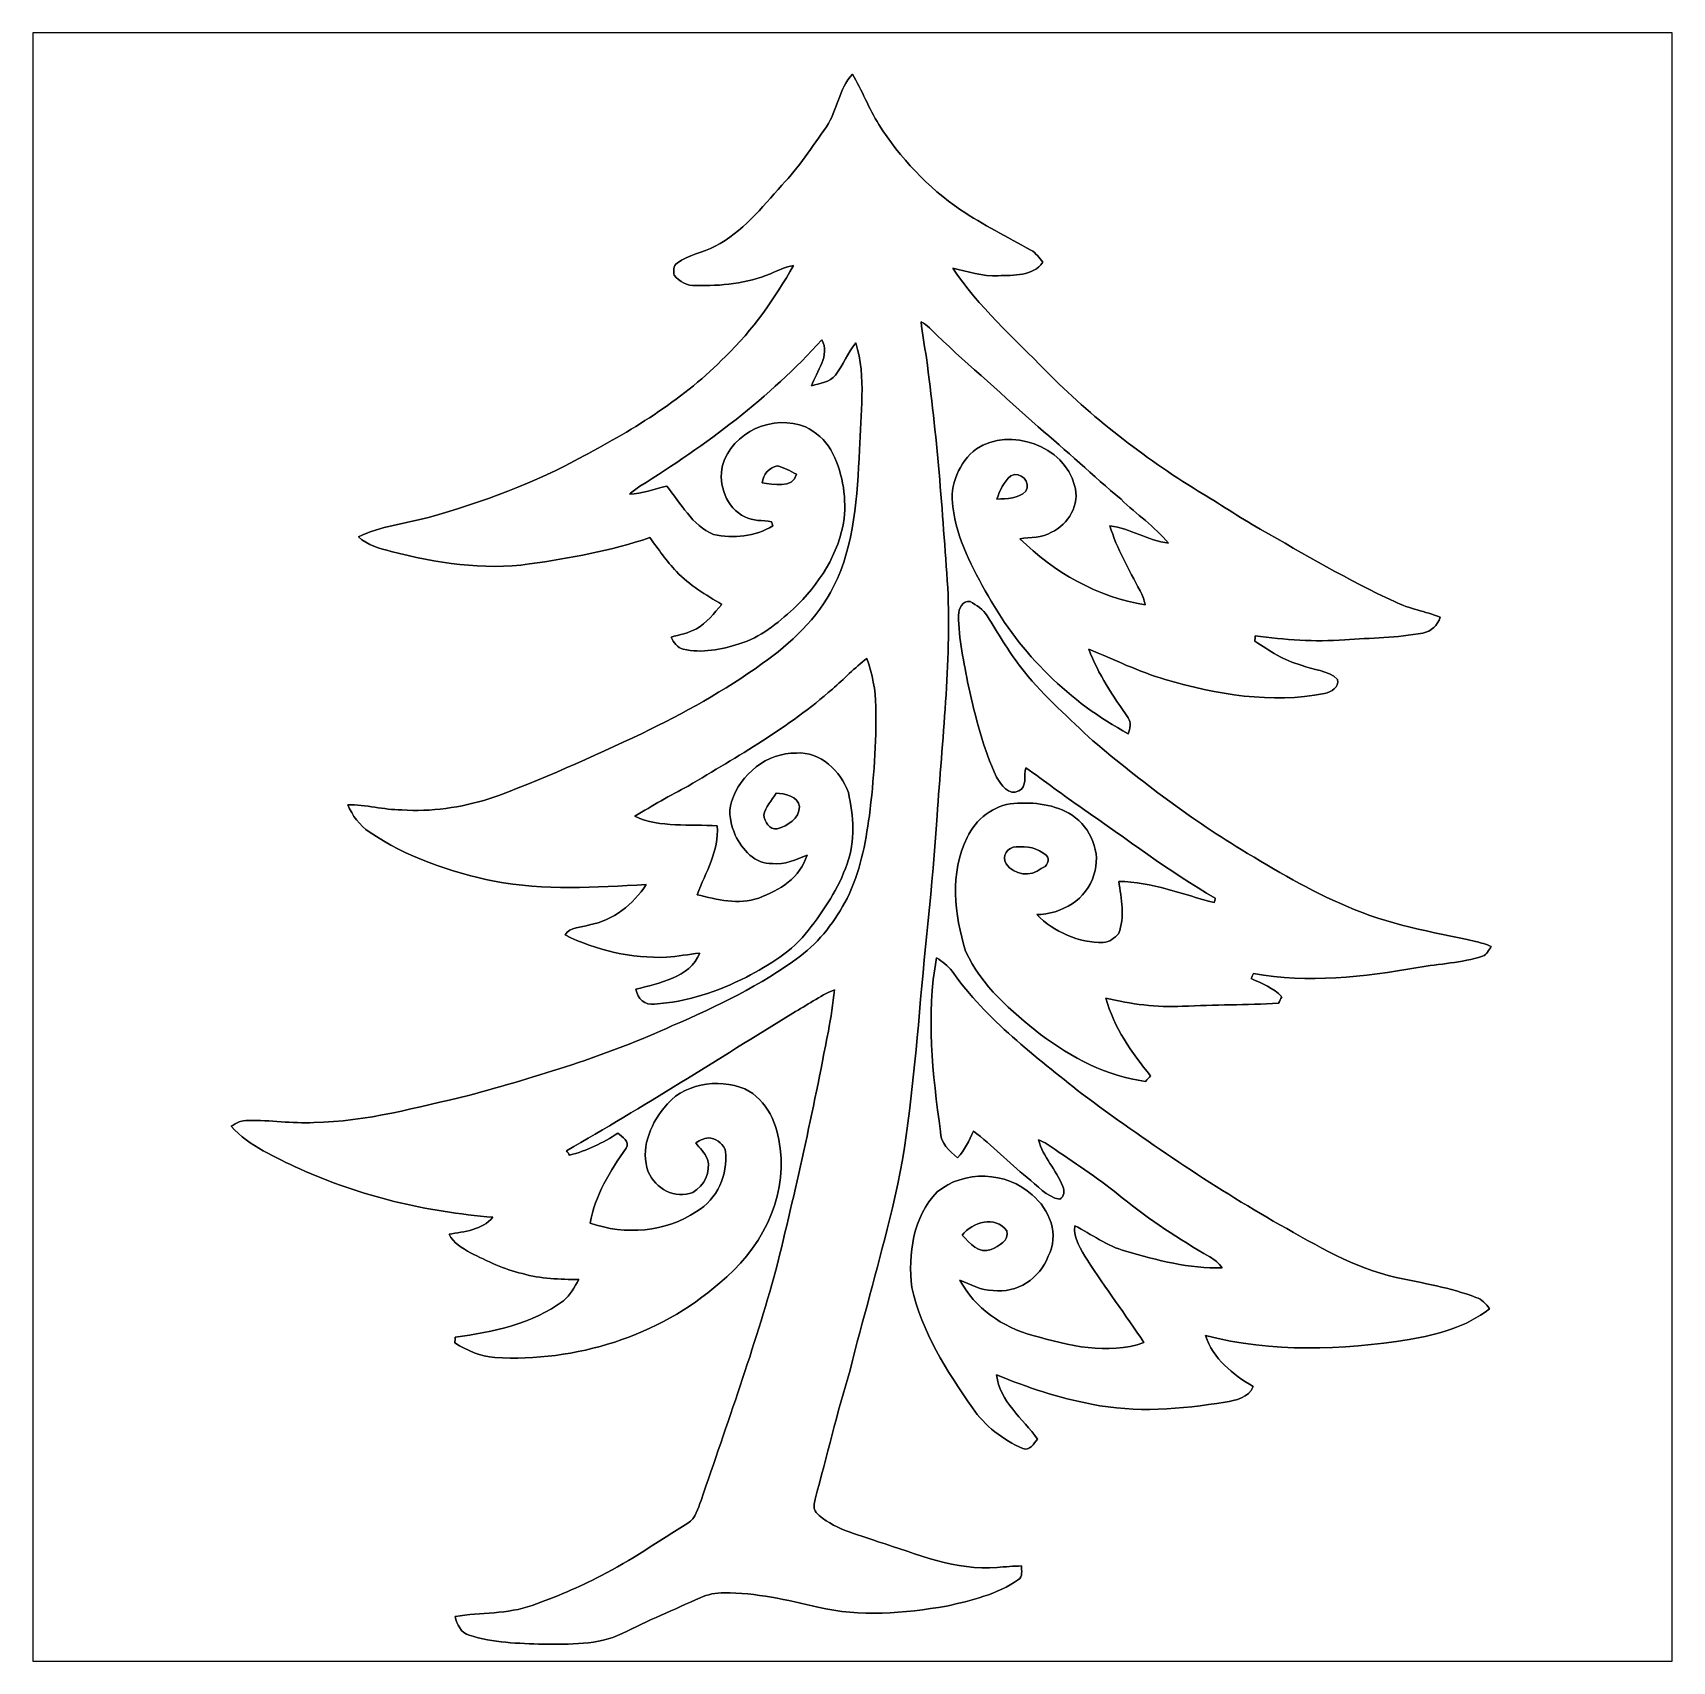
# Model space of a CAD drawing. Header units: centimetres. Extents: x -16.8 to 16.8, y -16.7 to 16.7.
import ezdxf

# ---------------------------------------------------------------- set-up
doc = ezdxf.new("R2010")
doc.units = ezdxf.units.CM
doc.header["$MEASUREMENT"] = 0
doc.layers.add('Layer 1', color=7, linetype='Continuous')

msp = doc.modelspace()

# ---------------------------------------------------------------- linework, layer by layer
at = {"layer": 'Layer 1', "color": 7}
for points, knots in [([(-16.77458, 16.66875), (-16.77458, 16.66875), (16.77458, 16.66875), (16.77458, 16.66875), (16.77458, 16.66875), (16.77458, 16.66875), (16.77458, -16.66875), (16.77458, -16.66875), (16.77458, -16.66875), (16.77458, -16.66875), (-16.77458, -16.66875), (-16.77458, -16.66875), (-16.77458, -16.66875), (-16.77458, -16.66875), (-16.77458, 16.66875), (-16.77458, 16.66875), (-16.77458, 16.66875), (-16.77458, 16.66875), (-16.77458, 16.66875), (-16.77458, 16.66875)], [0, 0, 0, 0, 0.16666667, 0.16666667, 0.16666667, 0.16666667, 0.33333333, 0.33333333, 0.33333333, 0.33333333, 0.5, 0.5, 0.5, 0.5, 0.66666667, 0.66666667, 0.66666667, 0.66666667, 1, 1, 1, 1]), ([(-0.53199, 14.74611), (-0.82091, 14.33442), (-1.09926, 13.9125), (-1.44568, 13.54561), (-1.44568, 13.54561), (-1.85914, 13.09017), (-2.25284, 12.58605), (-2.81023, 12.29819), (-2.81023, 12.29819), (-3.06211, 12.16307), (-3.35986, 12.1285), (-3.59093, 11.95211), (-3.59093, 11.95211), (-3.67277, 11.8999), (-3.66042, 11.78736), (-3.65196, 11.7034), (-3.65196, 11.7034), (-3.53942, 11.57746), (-3.38737, 11.48151), (-3.21028, 11.49491), (-3.21028, 11.49491), (-2.69275, 11.48009), (-2.16218, 11.5383), (-1.67993, 11.73692), (-1.67993, 11.73692), (-1.52471, 11.79865), (-1.37372, 11.87767), (-1.2065, 11.90237), (-1.2065, 11.90237), (-1.59103, 11.22786), (-2.04011, 10.58474), (-2.59927, 10.04288), (-2.59927, 10.04288), (-3.42724, 9.18704), (-4.45558, 8.56227), (-5.50016, 8.00664), (-5.50016, 8.00664), (-6.49746, 7.44996), (-7.57837, 7.0612), (-8.67375, 6.74687), (-8.67375, 6.74687), (-9.15141, 6.61987), (-9.65764, 6.56943), (-10.10708, 6.35141), (-10.10708, 6.35141), (-9.93211, 6.16867), (-9.67246, 6.1214), (-9.44139, 6.04732), (-9.44139, 6.04732), (-8.51958, 5.82048), (-7.55826, 5.65997), (-6.60964, 5.79402), (-6.60964, 5.79402), (-5.77815, 5.91608), (-4.94489, 6.06002), (-4.14831, 6.33483), (-4.14831, 6.33483), (-3.97475, 6.09671), (-3.80436, 5.85505), (-3.60292, 5.63915), (-3.60292, 5.63915), (-3.33693, 5.36152), (-3.0032, 5.1629), (-2.67688, 4.96499), (-2.67688, 4.96499), (-2.83457, 4.78473), (-2.98379, 4.58858), (-3.1944, 4.46617), (-3.1944, 4.46617), (-3.35598, 4.37938), (-3.53766, 4.34481), (-3.71228, 4.29507), (-3.71228, 4.29507), (-3.65513, 4.19241), (-3.59198, 4.07282), (-3.46463, 4.04954), (-3.46463, 4.04954), (-3.08257, 3.95993), (-2.68393, 4.0446), (-2.31634, 4.15784), (-2.31634, 4.15784), (-1.8856, 4.28413), (-1.53564, 4.58223), (-1.20897, 4.87821), (-1.20897, 4.87821), (-0.68862, 5.36716), (-0.27376, 6.00781), (-0.16792, 6.7243), (-0.16792, 6.7243), (-0.12806, 7.20584), (-0.20673, 7.70431), (-0.44626, 8.12835), (-0.44626, 8.12835), (-0.55492, 8.34143), (-0.75283, 8.49524), (-0.96344, 8.60002), (-0.96344, 8.60002), (-1.61255, 8.87166), (-2.46556, 8.4963), (-2.661, 7.80979), (-2.661, 7.80979), (-2.75378, 7.41362), (-2.58128, 6.94267), (-2.2031, 6.75816), (-2.2031, 6.75816), (-2.038, 6.66644), (-1.83903, 6.69219), (-1.65876, 6.65974), (-1.65876, 6.65974), (-1.65206, 6.63787), (-1.63901, 6.59412), (-1.6323, 6.57225), (-1.6323, 6.57225), (-1.99461, 6.35494), (-2.43487, 6.30767), (-2.84374, 6.39939), (-2.84374, 6.39939), (-3.28366, 6.58601), (-3.51508, 7.03404), (-3.79906, 7.38928), (-3.79906, 7.38928), (-4.05201, 7.32226), (-4.30248, 7.23724), (-4.566, 7.22383), (-4.566, 7.22383), (-4.49792, 7.28133), (-4.42666, 7.33496), (-4.35257, 7.38434), (-4.35257, 7.38434), (-2.99861, 8.23136), (-1.69792, 9.19198), (-0.62689, 10.38472), (-0.62689, 10.38472), (-0.44732, 10.06157), (-0.74013, 9.73878), (-0.8382, 9.44245), (-0.8382, 9.44245), (-0.67028, 9.49466), (-0.4632, 9.50948), (-0.3489, 9.66258), (-0.3489, 9.66258), (-0.19191, 9.86931), (-0.09666, 10.11696), (0.06562, 10.32016), (0.06562, 10.32016), (0.2921, 9.61214), (0.15487, 8.86001), (0.1457, 8.13223), (0.1457, 8.13223), (0.0889, 7.18467), (0.05292, 6.19301), (-0.38841, 5.33012), (-0.38841, 5.33012), (-0.71191, 4.67536), (-1.26294, 4.17124), (-1.84926, 3.75356), (-1.84926, 3.75356), (-2.61691, 3.19652), (-3.45334, 2.74073), (-4.3053, 2.32657), (-4.3053, 2.32657), (-5.33435, 1.84468), (-6.36799, 1.36737), (-7.43867, 0.98425), (-7.43867, 0.98425), (-8.01652, 0.80998), (-8.62154, 0.71579), (-9.22584, 0.75988), (-9.22584, 0.75988), (-9.59732, 0.75847), (-9.95715, 0.87277), (-10.32863, 0.86642), (-10.32863, 0.86642), (-10.23549, 0.64523), (-10.09086, 0.44097), (-9.88801, 0.30798), (-9.88801, 0.30798), (-9.12389, -0.21096), (-8.23101, -0.508), (-7.33496, -0.70273), (-7.33496, -0.70273), (-6.30696, -0.88829), (-5.25639, -0.83114), (-4.21958, -0.768), (-4.21958, -0.768), (-4.48628, -1.17228), (-4.89514, -1.50707), (-5.38127, -1.59385), (-5.38127, -1.59385), (-5.55237, -1.64888), (-5.77427, -1.62948), (-5.88257, -1.80058), (-5.88257, -1.80058), (-5.24193, -2.11914), (-4.51944, -2.28106), (-3.8033, -2.25637), (-3.8033, -2.25637), (-3.57611, -2.23767), (-3.35139, -2.19851), (-3.12491, -2.1717), (-3.12491, -2.1717), (-3.33798, -2.68076), (-3.95887, -2.78306), (-4.43124, -2.91253), (-4.43124, -2.91253), (-4.4069, -3.10444), (-4.24356, -3.24838), (-4.0513, -3.21627), (-4.0513, -3.21627), (-3.39372, -3.17535), (-2.7559, -2.96051), (-2.17241, -2.66136), (-2.17241, -2.66136), (-1.70392, -2.41371), (-1.22908, -2.13572), (-0.90417, -1.70603), (-0.90417, -1.70603), (-0.58173, -1.29152), (-0.27975, -0.84737), (-0.11254, -0.34537), (-0.11254, -0.34537), (0.06456, 0.121), (0.02505, 0.63817), (-0.08502, 1.11478), (-0.08502, 1.11478), (-0.23601, 1.55222), (-0.65687, 1.95792), (-1.14688, 1.92299), (-1.14688, 1.92299), (-1.74766, 1.93322), (-2.30011, 1.49084), (-2.47474, 0.92639), (-2.47474, 0.92639), (-2.55305, 0.69991), (-2.48814, 0.45685), (-2.39924, 0.24448), (-2.39924, 0.24448), (-2.25425, -0.04904), (-1.99813, -0.35807), (-1.63936, -0.33479), (-1.63936, -0.33479), (-1.38501, -0.37006), (-1.15676, -0.26035), (-0.93098, -0.16722), (-0.93098, -0.16722), (-1.06186, -0.62371), (-1.4986, -0.89006), (-1.91911, -1.04528), (-1.91911, -1.04528), (-2.3301, -1.19133), (-2.77354, -1.07527), (-3.18064, -0.97614), (-3.18064, -0.97614), (-3.00637, -0.51964), (-2.72838, -0.07832), (-2.76966, 0.43074), (-2.76966, 0.43074), (-3.32564, 0.47978), (-3.93277, 0.38347), (-4.45276, 0.629), (-4.45276, 0.629), (-4.09822, 0.85019), (-3.73133, 1.05057), (-3.36303, 1.24813), (-3.36303, 1.24813), (-2.34633, 1.85737), (-1.30598, 2.44757), (-0.41169, 3.23391), (-0.41169, 3.23391), (-0.17427, 3.43853), (0.04057, 3.66959), (0.2921, 3.85833), (0.2921, 3.85833), (0.40569, 3.54401), (0.47413, 3.21134), (0.47625, 2.87584), (0.47625, 2.87584), (0.49495, 2.12901), (0.43392, 1.38254), (0.34608, 0.64135), (0.34608, 0.64135), (0.26529, 0.06174), (0.1524, -0.52458), (-0.11148, -1.05198), (-0.11148, -1.05198), (-0.34713, -1.50813), (-0.66463, -1.92828), (-1.07562, -2.24049), (-1.07562, -2.24049), (-1.87431, -2.83069), (-2.77142, -3.26708), (-3.68124, -3.6576), (-3.68124, -3.6576), (-5.02285, -4.27179), (-6.44066, -4.69724), (-7.86059, -5.08776), (-7.86059, -5.08776), (-8.90305, -5.32694), (-9.94692, -5.62328), (-11.02395, -5.64021), (-11.02395, -5.64021), (-11.47128, -5.66667), (-11.91683, -5.58553), (-12.36416, -5.60211), (-12.36416, -5.60211), (-12.49751, -5.58271), (-12.60969, -5.65256), (-12.71658, -5.71641), (-12.71658, -5.71641), (-12.33876, -6.13163), (-11.80888, -6.35247), (-11.31182, -6.58848), (-11.31182, -6.58848), (-10.06722, -7.15433), (-8.7189, -7.46831), (-7.35894, -7.57978), (-7.35894, -7.57978), (-7.57802, -7.8426), (-7.94103, -7.87153), (-8.25606, -7.92762), (-8.25606, -7.92762), (-8.16963, -8.11107), (-7.98195, -8.20843), (-7.81579, -8.30862), (-7.81579, -8.30862), (-7.47501, -8.47725), (-7.12858, -8.64729), (-6.7564, -8.73407), (-6.7564, -8.73407), (-6.38104, -8.84237), (-5.98699, -8.84908), (-5.59894, -8.85472), (-5.59894, -8.85472), (-5.69383, -9.00536), (-5.76756, -9.18104), (-5.91608, -9.28829), (-5.91608, -9.28829), (-6.55073, -9.76665), (-7.35753, -9.92858), (-8.12871, -10.03723), (-8.12871, -10.03723), (-8.13082, -10.06616), (-8.13541, -10.12402), (-8.13788, -10.15294), (-8.13788, -10.15294), (-7.88882, -10.30993), (-7.61259, -10.42987), (-7.31591, -10.45281), (-7.31591, -10.45281), (-5.66526, -10.54453), (-3.9684, -10.02206), (-2.7178, -8.92528), (-2.7178, -8.92528), (-1.90818, -8.27334), (-1.33738, -7.2323), (-1.48026, -6.17114), (-1.48026, -6.17114), (-1.5307, -5.6896), (-1.74131, -5.17454), (-2.20274, -4.953), (-2.20274, -4.953), (-2.75625, -4.72546), (-3.49285, -4.84329), (-3.86186, -5.34529), (-3.86186, -5.34529), (-4.14726, -5.69948), (-4.34904, -6.19936), (-4.1783, -6.6488), (-4.1783, -6.6488), (-4.03296, -6.99241), (-3.63361, -7.21748), (-3.26602, -7.07072), (-3.26602, -7.07072), (-3.03777, -6.94055), (-2.89172, -6.6481), (-2.96863, -6.38739), (-2.96863, -6.38739), (-3.02366, -6.2611), (-3.12773, -6.16444), (-3.20781, -6.05508), (-3.20781, -6.05508), (-3.11185, -6.00816), (-3.0099, -5.93513), (-2.89772, -5.9623), (-2.89772, -5.9623), (-2.76225, -5.99264), (-2.63031, -6.09), (-2.59715, -6.23006), (-2.59715, -6.23006), (-2.54776, -6.70701), (-2.76719, -7.21783), (-3.19264, -7.46019), (-3.19264, -7.46019), (-3.82305, -7.89623), (-4.65631, -7.94561), (-5.37069, -7.70114), (-5.37069, -7.70114), (-5.26838, -7.1314), (-4.96006, -6.62975), (-4.63197, -6.16373), (-4.63197, -6.16373), (-4.54131, -6.02827), (-4.71734, -5.93901), (-4.79954, -5.85823), (-4.79954, -5.85823), (-5.10575, -6.05896), (-5.43666, -6.21912), (-5.79296, -6.30873), (-5.79296, -6.30873), (-5.80743, -6.28615), (-5.83565, -6.24064), (-5.85011, -6.21806), (-5.85011, -6.21806), (-4.28237, -5.31954), (-2.75766, -4.34904), (-1.21955, -3.40113), (-1.21955, -3.40113), (-0.93698, -3.24273), (-0.67275, -3.04765), (-0.37112, -2.92594), (-0.37112, -2.92594), (-0.39582, -3.20922), (-0.44097, -3.49003), (-0.49424, -3.76943), (-0.49424, -3.76943), (-0.80716, -5.40914), (-1.16346, -7.04144), (-1.5688, -8.66105), (-1.5688, -8.66105), (-2.00448, -10.2556), (-2.56787, -11.811), (-3.09774, -13.37627), (-3.09774, -13.37627), (-3.16265, -13.54243), (-3.20675, -13.74211), (-3.36973, -13.843), (-3.36973, -13.843), (-3.96028, -14.20601), (-4.53002, -14.60571), (-5.14985, -14.91968), (-5.14985, -14.91968), (-5.60246, -15.15569), (-6.07483, -15.35359), (-6.55532, -15.5254), (-6.55532, -15.5254), (-7.06049, -15.7099), (-7.60695, -15.66263), (-8.12976, -15.75506), (-8.12976, -15.75506), (-8.09625, -15.91592), (-8.01264, -16.08808), (-7.84154, -16.13535), (-7.84154, -16.13535), (-7.35683, -16.29375), (-6.83789, -16.30468), (-6.33271, -16.31915), (-6.33271, -16.31915), (-5.78979, -16.31456), (-5.21406, -16.34772), (-4.71205, -16.10042), (-4.71205, -16.10042), (-4.18994, -15.83514), (-3.64808, -15.61253), (-3.11609, -15.36841), (-3.11609, -15.36841), (-2.96263, -15.30209), (-2.79541, -15.2654), (-2.62749, -15.26646), (-2.62749, -15.26646), (-1.97697, -15.26434), (-1.3395, -15.41392), (-0.70944, -15.56067), (-0.70944, -15.56067), (0.15346, -15.77269), (1.05622, -15.68662), (1.92264, -15.53951), (1.92264, -15.53951), (2.43134, -15.42627), (2.96051, -15.29962), (3.39549, -14.99905), (3.39549, -14.99905), (3.48897, -14.93732), (3.45546, -14.81279), (3.46075, -14.71895), (3.46075, -14.71895), (3.29424, -14.72001), (3.12773, -14.73518), (2.96228, -14.74682), (2.96228, -14.74682), (2.11384, -14.82302), (1.31374, -14.46989), (0.52211, -14.22118), (0.52211, -14.22118), (0.08678, -14.05819), (-0.40711, -13.96647), (-0.74648, -13.62251), (-0.74648, -13.62251), (-0.8068, -13.5442), (-0.7807, -13.44048), (-0.76412, -13.35229), (-0.76412, -13.35229), (-0.52846, -12.46999), (-0.31186, -11.58275), (-0.04939, -10.70786), (-0.04939, -10.70786), (0.20638, -9.67952), (0.50659, -8.66281), (0.75389, -7.6327), (0.75389, -7.6327), (1.10772, -6.33307), (1.21285, -4.9844), (1.35043, -3.64949), (1.35043, -3.64949), (1.46015, -2.21933), (1.64112, -0.79516), (1.73284, 0.63676), (1.73284, 0.63676), (1.83021, 2.19251), (2.0253, 3.7465), (1.94874, 5.30825), (1.94874, 5.30825), (1.84079, 6.87952), (1.72967, 8.4522), (1.51165, 10.01254), (1.51165, 10.01254), (1.47743, 10.25984), (1.42028, 10.50431), (1.40723, 10.75408), (1.40723, 10.75408), (1.52894, 10.67999), (1.62983, 10.57875), (1.72861, 10.4775), (1.72861, 10.4775), (2.40171, 9.83192), (3.11644, 9.23184), (3.80118, 8.59896), (3.80118, 8.59896), (4.37762, 8.11883), (4.9209, 7.60095), (5.49522, 7.11835), (5.49522, 7.11835), (5.81342, 6.81355), (6.18172, 6.55708), (6.46747, 6.22053), (6.46747, 6.22053), (6.04732, 6.26992), (5.68396, 6.52145), (5.26803, 6.57578), (5.26803, 6.57578), (5.40667, 6.10447), (5.65573, 5.67866), (5.88504, 5.24757), (5.88504, 5.24757), (5.93513, 5.15796), (5.96653, 5.05989), (5.99017, 4.96041), (5.99017, 4.96041), (5.01862, 5.1114), (4.11727, 5.62257), (3.42547, 6.3119), (3.42547, 6.3119), (3.64208, 6.34365), (3.87738, 6.32707), (4.07247, 6.44207), (4.07247, 6.44207), (4.41995, 6.60506), (4.66302, 7.0164), (4.54484, 7.40234), (4.54484, 7.40234), (4.33634, 8.21761), (3.22509, 8.59896), (2.53436, 8.15411), (2.53436, 8.15411), (2.18546, 7.87576), (1.97908, 7.40869), (2.05458, 6.96242), (2.05458, 6.96242), (2.13219, 6.30237), (2.45463, 5.709), (2.77566, 5.13997), (2.77566, 5.13997), (3.43958, 3.95534), (4.44535, 2.95945), (5.64409, 2.31987), (5.64409, 2.31987), (5.67372, 2.42464), (5.71041, 2.54635), (5.64127, 2.64442), (5.64127, 2.64442), (5.33471, 3.08892), (5.0232, 3.54154), (4.83588, 4.0513), (4.83588, 4.0513), (5.35552, 3.84104), (5.85752, 3.58211), (6.39974, 3.43147), (6.39974, 3.43147), (7.45137, 3.12596), (8.57179, 2.92347), (9.66117, 3.14537), (9.66117, 3.14537), (9.79064, 3.17359), (9.96915, 3.2706), (9.92505, 3.43006), (9.92505, 3.43006), (9.73314, 3.62303), (9.42234, 3.62232), (9.1821, 3.72216), (9.1821, 3.72216), (8.83179, 3.80929), (8.53616, 4.02237), (8.23595, 4.21146), (8.23595, 4.21146), (8.2363, 4.23968), (8.23771, 4.29613), (8.23842, 4.32435), (8.23842, 4.32435), (8.8452, 4.24074), (9.46044, 4.19664), (10.07322, 4.24109), (10.07322, 4.24109), (10.60591, 4.28272), (11.14531, 4.27884), (11.67165, 4.38044), (11.67165, 4.38044), (11.83957, 4.41149), (11.97504, 4.5399), (12.02866, 4.70218), (12.02866, 4.70218), (11.72316, 4.82882), (11.38872, 4.87151), (11.09274, 5.02285), (11.09274, 5.02285), (10.14659, 5.46171), (9.24595, 5.99052), (8.34249, 6.50875), (8.34249, 6.50875), (7.91139, 6.75428), (7.50111, 7.03333), (7.07496, 7.28662), (7.07496, 7.28662), (5.94677, 7.98301), (4.89126, 8.80039), (3.95958, 9.74478), (3.95958, 9.74478), (3.29812, 10.42211), (2.57916, 11.06064), (2.05034, 11.85192), (2.05034, 11.85192), (2.35585, 11.77572), (2.66136, 11.68047), (2.98097, 11.69564), (2.98097, 11.69564), (3.29424, 11.70869), (3.69394, 11.67659), (3.89608, 11.97222), (3.89608, 11.97222), (3.82411, 12.06324), (3.7532, 12.1606), (3.64984, 12.21881), (3.64984, 12.21881), (3.16794, 12.48939), (2.67264, 12.73845), (2.21015, 13.04255), (2.21015, 13.04255), (1.54552, 13.50786), (0.96943, 14.10194), (0.5401, 14.79162), (0.5401, 14.79162), (0.33443, 15.12217), (0.1972, 15.48871), (-0.00141, 15.82314), (-0.00141, 15.82314), (-0.27623, 15.51834), (-0.30974, 15.08301), (-0.53199, 14.74611), (-0.53199, 14.74611), (-0.53199, 14.74611), (-0.53199, 14.74611), (-0.53199, 14.74611)], [0, 0, 0, 0, 0.00584795, 0.00584795, 0.00584795, 0.00584795, 0.01169591, 0.01169591, 0.01169591, 0.01169591, 0.01754386, 0.01754386, 0.01754386, 0.01754386, 0.02339181, 0.02339181, 0.02339181, 0.02339181, 0.02923977, 0.02923977, 0.02923977, 0.02923977, 0.03508772, 0.03508772, 0.03508772, 0.03508772, 0.04093567, 0.04093567, 0.04093567, 0.04093567, 0.04678363, 0.04678363, 0.04678363, 0.04678363, 0.05263158, 0.05263158, 0.05263158, 0.05263158, 0.05847953, 0.05847953, 0.05847953, 0.05847953, 0.06432749, 0.06432749, 0.06432749, 0.06432749, 0.07017544, 0.07017544, 0.07017544, 0.07017544, 0.07602339, 0.07602339, 0.07602339, 0.07602339, 0.08187135, 0.08187135, 0.08187135, 0.08187135, 0.0877193, 0.0877193, 0.0877193, 0.0877193, 0.09356725, 0.09356725, 0.09356725, 0.09356725, 0.0994152, 0.0994152, 0.0994152, 0.0994152, 0.10526316, 0.10526316, 0.10526316, 0.10526316, 0.11111111, 0.11111111, 0.11111111, 0.11111111, 0.11695906, 0.11695906, 0.11695906, 0.11695906, 0.12280702, 0.12280702, 0.12280702, 0.12280702, 0.12865497, 0.12865497, 0.12865497, 0.12865497, 0.13450292, 0.13450292, 0.13450292, 0.13450292, 0.14035088, 0.14035088, 0.14035088, 0.14035088, 0.14619883, 0.14619883, 0.14619883, 0.14619883, 0.15204678, 0.15204678, 0.15204678, 0.15204678, 0.15789474, 0.15789474, 0.15789474, 0.15789474, 0.16374269, 0.16374269, 0.16374269, 0.16374269, 0.16959064, 0.16959064, 0.16959064, 0.16959064, 0.1754386, 0.1754386, 0.1754386, 0.1754386, 0.18128655, 0.18128655, 0.18128655, 0.18128655, 0.1871345, 0.1871345, 0.1871345, 0.1871345, 0.19298246, 0.19298246, 0.19298246, 0.19298246, 0.19883041, 0.19883041, 0.19883041, 0.19883041, 0.20467836, 0.20467836, 0.20467836, 0.20467836, 0.21052632, 0.21052632, 0.21052632, 0.21052632, 0.21637427, 0.21637427, 0.21637427, 0.21637427, 0.22222222, 0.22222222, 0.22222222, 0.22222222, 0.22807018, 0.22807018, 0.22807018, 0.22807018, 0.23391813, 0.23391813, 0.23391813, 0.23391813, 0.23976608, 0.23976608, 0.23976608, 0.23976608, 0.24561404, 0.24561404, 0.24561404, 0.24561404, 0.25146199, 0.25146199, 0.25146199, 0.25146199, 0.25730994, 0.25730994, 0.25730994, 0.25730994, 0.26315789, 0.26315789, 0.26315789, 0.26315789, 0.26900585, 0.26900585, 0.26900585, 0.26900585, 0.2748538, 0.2748538, 0.2748538, 0.2748538, 0.28070175, 0.28070175, 0.28070175, 0.28070175, 0.28654971, 0.28654971, 0.28654971, 0.28654971, 0.29239766, 0.29239766, 0.29239766, 0.29239766, 0.29824561, 0.29824561, 0.29824561, 0.29824561, 0.30409357, 0.30409357, 0.30409357, 0.30409357, 0.30994152, 0.30994152, 0.30994152, 0.30994152, 0.31578947, 0.31578947, 0.31578947, 0.31578947, 0.32163743, 0.32163743, 0.32163743, 0.32163743, 0.32748538, 0.32748538, 0.32748538, 0.32748538, 0.33333333, 0.33333333, 0.33333333, 0.33333333, 0.33918129, 0.33918129, 0.33918129, 0.33918129, 0.34502924, 0.34502924, 0.34502924, 0.34502924, 0.35087719, 0.35087719, 0.35087719, 0.35087719, 0.35672515, 0.35672515, 0.35672515, 0.35672515, 0.3625731, 0.3625731, 0.3625731, 0.3625731, 0.36842105, 0.36842105, 0.36842105, 0.36842105, 0.37426901, 0.37426901, 0.37426901, 0.37426901, 0.38011696, 0.38011696, 0.38011696, 0.38011696, 0.38596491, 0.38596491, 0.38596491, 0.38596491, 0.39181287, 0.39181287, 0.39181287, 0.39181287, 0.39766082, 0.39766082, 0.39766082, 0.39766082, 0.40350877, 0.40350877, 0.40350877, 0.40350877, 0.40935673, 0.40935673, 0.40935673, 0.40935673, 0.41520468, 0.41520468, 0.41520468, 0.41520468, 0.42105263, 0.42105263, 0.42105263, 0.42105263, 0.42690058, 0.42690058, 0.42690058, 0.42690058, 0.43274854, 0.43274854, 0.43274854, 0.43274854, 0.43859649, 0.43859649, 0.43859649, 0.43859649, 0.44444444, 0.44444444, 0.44444444, 0.44444444, 0.4502924, 0.4502924, 0.4502924, 0.4502924, 0.45614035, 0.45614035, 0.45614035, 0.45614035, 0.4619883, 0.4619883, 0.4619883, 0.4619883, 0.46783626, 0.46783626, 0.46783626, 0.46783626, 0.47368421, 0.47368421, 0.47368421, 0.47368421, 0.47953216, 0.47953216, 0.47953216, 0.47953216, 0.48538012, 0.48538012, 0.48538012, 0.48538012, 0.49122807, 0.49122807, 0.49122807, 0.49122807, 0.49707602, 0.49707602, 0.49707602, 0.49707602, 0.50292398, 0.50292398, 0.50292398, 0.50292398, 0.50877193, 0.50877193, 0.50877193, 0.50877193, 0.51461988, 0.51461988, 0.51461988, 0.51461988, 0.52046784, 0.52046784, 0.52046784, 0.52046784, 0.52631579, 0.52631579, 0.52631579, 0.52631579, 0.53216374, 0.53216374, 0.53216374, 0.53216374, 0.5380117, 0.5380117, 0.5380117, 0.5380117, 0.54385965, 0.54385965, 0.54385965, 0.54385965, 0.5497076, 0.5497076, 0.5497076, 0.5497076, 0.55555556, 0.55555556, 0.55555556, 0.55555556, 0.56140351, 0.56140351, 0.56140351, 0.56140351, 0.56725146, 0.56725146, 0.56725146, 0.56725146, 0.57309942, 0.57309942, 0.57309942, 0.57309942, 0.57894737, 0.57894737, 0.57894737, 0.57894737, 0.58479532, 0.58479532, 0.58479532, 0.58479532, 0.59064327, 0.59064327, 0.59064327, 0.59064327, 0.59649123, 0.59649123, 0.59649123, 0.59649123, 0.60233918, 0.60233918, 0.60233918, 0.60233918, 0.60818713, 0.60818713, 0.60818713, 0.60818713, 0.61403509, 0.61403509, 0.61403509, 0.61403509, 0.61988304, 0.61988304, 0.61988304, 0.61988304, 0.62573099, 0.62573099, 0.62573099, 0.62573099, 0.63157895, 0.63157895, 0.63157895, 0.63157895, 0.6374269, 0.6374269, 0.6374269, 0.6374269, 0.64327485, 0.64327485, 0.64327485, 0.64327485, 0.64912281, 0.64912281, 0.64912281, 0.64912281, 0.65497076, 0.65497076, 0.65497076, 0.65497076, 0.66081871, 0.66081871, 0.66081871, 0.66081871, 0.66666667, 0.66666667, 0.66666667, 0.66666667, 0.67251462, 0.67251462, 0.67251462, 0.67251462, 0.67836257, 0.67836257, 0.67836257, 0.67836257, 0.68421053, 0.68421053, 0.68421053, 0.68421053, 0.69005848, 0.69005848, 0.69005848, 0.69005848, 0.69590643, 0.69590643, 0.69590643, 0.69590643, 0.70175439, 0.70175439, 0.70175439, 0.70175439, 0.70760234, 0.70760234, 0.70760234, 0.70760234, 0.71345029, 0.71345029, 0.71345029, 0.71345029, 0.71929825, 0.71929825, 0.71929825, 0.71929825, 0.7251462, 0.7251462, 0.7251462, 0.7251462, 0.73099415, 0.73099415, 0.73099415, 0.73099415, 0.73684211, 0.73684211, 0.73684211, 0.73684211, 0.74269006, 0.74269006, 0.74269006, 0.74269006, 0.74853801, 0.74853801, 0.74853801, 0.74853801, 0.75438596, 0.75438596, 0.75438596, 0.75438596, 0.76023392, 0.76023392, 0.76023392, 0.76023392, 0.76608187, 0.76608187, 0.76608187, 0.76608187, 0.77192982, 0.77192982, 0.77192982, 0.77192982, 0.77777778, 0.77777778, 0.77777778, 0.77777778, 0.78362573, 0.78362573, 0.78362573, 0.78362573, 0.78947368, 0.78947368, 0.78947368, 0.78947368, 0.79532164, 0.79532164, 0.79532164, 0.79532164, 0.80116959, 0.80116959, 0.80116959, 0.80116959, 0.80701754, 0.80701754, 0.80701754, 0.80701754, 0.8128655, 0.8128655, 0.8128655, 0.8128655, 0.81871345, 0.81871345, 0.81871345, 0.81871345, 0.8245614, 0.8245614, 0.8245614, 0.8245614, 0.83040936, 0.83040936, 0.83040936, 0.83040936, 0.83625731, 0.83625731, 0.83625731, 0.83625731, 0.84210526, 0.84210526, 0.84210526, 0.84210526, 0.84795322, 0.84795322, 0.84795322, 0.84795322, 0.85380117, 0.85380117, 0.85380117, 0.85380117, 0.85964912, 0.85964912, 0.85964912, 0.85964912, 0.86549708, 0.86549708, 0.86549708, 0.86549708, 0.87134503, 0.87134503, 0.87134503, 0.87134503, 0.87719298, 0.87719298, 0.87719298, 0.87719298, 0.88304094, 0.88304094, 0.88304094, 0.88304094, 0.88888889, 0.88888889, 0.88888889, 0.88888889, 0.89473684, 0.89473684, 0.89473684, 0.89473684, 0.9005848, 0.9005848, 0.9005848, 0.9005848, 0.90643275, 0.90643275, 0.90643275, 0.90643275, 0.9122807, 0.9122807, 0.9122807, 0.9122807, 0.91812865, 0.91812865, 0.91812865, 0.91812865, 0.92397661, 0.92397661, 0.92397661, 0.92397661, 0.92982456, 0.92982456, 0.92982456, 0.92982456, 0.93567251, 0.93567251, 0.93567251, 0.93567251, 0.94152047, 0.94152047, 0.94152047, 0.94152047, 0.94736842, 0.94736842, 0.94736842, 0.94736842, 0.95321637, 0.95321637, 0.95321637, 0.95321637, 0.95906433, 0.95906433, 0.95906433, 0.95906433, 0.96491228, 0.96491228, 0.96491228, 0.96491228, 0.97076023, 0.97076023, 0.97076023, 0.97076023, 0.97660819, 0.97660819, 0.97660819, 0.97660819, 0.98245614, 0.98245614, 0.98245614, 0.98245614, 0.98830409, 0.98830409, 0.98830409, 0.98830409, 1, 1, 1, 1]), ([(-1.54129, 7.80168), (-1.39876, 7.77522), (-1.27529, 7.69091), (-1.14476, 7.63129), (-1.14476, 7.63129), (-1.22908, 7.32614), (-1.61996, 7.43021), (-1.85103, 7.45666), (-1.85103, 7.45666), (-1.82527, 7.62423), (-1.71168, 7.76993), (-1.54129, 7.80168)], [0, 0, 0, 0, 0.25, 0.25, 0.25, 0.25, 0.5, 0.5, 0.5, 0.5, 1, 1, 1, 1]), ([(3.23921, 7.59707), (3.43535, 7.70749), (3.66924, 7.46125), (3.54542, 7.28557), (3.54542, 7.28557), (3.40078, 7.12329), (3.15771, 7.13422), (2.95663, 7.12294), (2.95663, 7.12294), (3.01307, 7.29897), (3.09351, 7.47642), (3.23921, 7.59707)], [0, 0, 0, 0, 0.25, 0.25, 0.25, 0.25, 0.5, 0.5, 0.5, 0.5, 1, 1, 1, 1]), ([(2.16923, 4.74592), (2.17311, 4.25485), (2.28071, 3.77296), (2.37384, 3.29318), (2.37384, 3.29318), (2.51531, 2.65924), (2.67018, 2.02001), (2.94922, 1.43051), (2.94922, 1.43051), (3.03389, 1.27317), (3.19934, 1.03611), (3.40254, 1.14688), (3.40254, 1.14688), (3.58458, 1.2259), (3.50132, 1.46579), (3.54401, 1.62243), (3.54401, 1.62243), (3.93453, 1.35008), (4.31165, 1.05904), (4.70394, 0.78916), (4.70394, 0.78916), (5.60564, 0.16969), (6.47629, -0.49989), (7.42386, -1.04987), (7.42386, -1.04987), (7.41892, -1.07244), (7.40939, -1.11725), (7.40445, -1.13947), (7.40445, -1.13947), (6.75852, -0.97155), (6.12211, -0.70979), (5.44689, -0.7045), (5.44689, -0.7045), (5.5051, -1.05692), (5.57953, -1.42946), (5.44548, -1.77518), (5.44548, -1.77518), (5.36363, -1.86478), (5.2578, -1.94769), (5.13256, -1.95615), (5.13256, -1.95615), (4.62209, -1.96109), (4.13103, -1.7399), (3.76943, -1.38501), (3.76943, -1.38501), (4.27037, -1.37478), (4.8066, -1.07456), (4.93889, -0.56691), (4.93889, -0.56691), (5.09658, -0.12065), (4.87962, 0.3937), (4.49545, 0.64982), (4.49545, 0.64982), (4.14408, 0.87418), (3.70981, 0.92181), (3.30235, 0.89288), (3.30235, 0.89288), (2.88361, 0.85654), (2.52024, 0.56868), (2.34703, 0.19332), (2.34703, 0.19332), (1.98473, -0.53269), (2.08421, -1.38218), (2.31422, -2.13113), (2.31422, -2.13113), (2.63208, -2.84833), (3.25543, -3.35809), (3.84916, -3.84175), (3.84916, -3.84175), (4.48557, -4.30636), (5.20241, -4.70076), (5.99722, -4.79743), (5.99722, -4.79743), (6.03144, -4.75897), (6.06601, -4.72158), (6.10129, -4.68418), (6.10129, -4.68418), (5.70759, -4.21393), (5.35093, -3.68829), (5.18442, -3.09139), (5.18442, -3.09139), (5.69807, -3.21451), (6.22582, -3.29283), (6.75569, -3.26178), (6.75569, -3.26178), (7.4101, -3.22545), (8.06626, -3.24026), (8.72031, -3.19687), (8.72031, -3.19687), (8.74113, -3.15313), (8.76265, -3.11009), (8.78417, -3.06705), (8.78417, -3.06705), (8.6173, -2.88219), (8.37777, -2.79717), (8.1594, -2.6924), (8.1594, -2.6924), (8.17386, -2.65818), (8.18903, -2.62396), (8.2042, -2.59009), (8.2042, -2.59009), (9.32004, -2.78694), (10.46551, -2.66876), (11.57217, -2.46662), (11.57217, -2.46662), (12.01244, -2.38866), (12.4654, -2.37349), (12.89367, -2.23555), (12.89367, -2.23555), (12.98399, -2.20451), (13.02173, -2.10714), (13.07253, -2.03482), (13.07253, -2.03482), (12.96599, -1.99496), (12.8584, -1.95756), (12.74727, -1.93322), (12.74727, -1.93322), (11.85862, -1.73637), (10.94775, -1.58821), (10.11132, -1.2132), (10.11132, -1.2132), (9.35708, -0.89676), (8.65434, -0.47413), (7.95514, -0.05327), (7.95514, -0.05327), (6.85024, 0.62653), (5.81166, 1.40829), (4.82917, 2.2539), (4.82917, 2.2539), (4.35151, 2.71674), (3.84634, 3.15701), (3.44064, 3.68759), (3.44064, 3.68759), (3.18311, 4.01638), (2.97744, 4.38115), (2.75519, 4.73357), (2.75519, 4.73357), (2.67441, 4.86516), (2.53753, 4.94841), (2.40947, 5.02603), (2.40947, 5.02603), (2.25496, 5.04931), (2.16853, 4.87715), (2.16923, 4.74592), (2.16923, 4.74592), (2.16923, 4.74592), (2.16923, 4.74592), (2.16923, 4.74592)], [0, 0, 0, 0, 0.02631579, 0.02631579, 0.02631579, 0.02631579, 0.05263158, 0.05263158, 0.05263158, 0.05263158, 0.07894737, 0.07894737, 0.07894737, 0.07894737, 0.10526316, 0.10526316, 0.10526316, 0.10526316, 0.13157895, 0.13157895, 0.13157895, 0.13157895, 0.15789474, 0.15789474, 0.15789474, 0.15789474, 0.18421053, 0.18421053, 0.18421053, 0.18421053, 0.21052632, 0.21052632, 0.21052632, 0.21052632, 0.23684211, 0.23684211, 0.23684211, 0.23684211, 0.26315789, 0.26315789, 0.26315789, 0.26315789, 0.28947368, 0.28947368, 0.28947368, 0.28947368, 0.31578947, 0.31578947, 0.31578947, 0.31578947, 0.34210526, 0.34210526, 0.34210526, 0.34210526, 0.36842105, 0.36842105, 0.36842105, 0.36842105, 0.39473684, 0.39473684, 0.39473684, 0.39473684, 0.42105263, 0.42105263, 0.42105263, 0.42105263, 0.44736842, 0.44736842, 0.44736842, 0.44736842, 0.47368421, 0.47368421, 0.47368421, 0.47368421, 0.5, 0.5, 0.5, 0.5, 0.52631579, 0.52631579, 0.52631579, 0.52631579, 0.55263158, 0.55263158, 0.55263158, 0.55263158, 0.57894737, 0.57894737, 0.57894737, 0.57894737, 0.60526316, 0.60526316, 0.60526316, 0.60526316, 0.63157895, 0.63157895, 0.63157895, 0.63157895, 0.65789474, 0.65789474, 0.65789474, 0.65789474, 0.68421053, 0.68421053, 0.68421053, 0.68421053, 0.71052632, 0.71052632, 0.71052632, 0.71052632, 0.73684211, 0.73684211, 0.73684211, 0.73684211, 0.76315789, 0.76315789, 0.76315789, 0.76315789, 0.78947368, 0.78947368, 0.78947368, 0.78947368, 0.81578947, 0.81578947, 0.81578947, 0.81578947, 0.84210526, 0.84210526, 0.84210526, 0.84210526, 0.86842105, 0.86842105, 0.86842105, 0.86842105, 0.89473684, 0.89473684, 0.89473684, 0.89473684, 0.92105263, 0.92105263, 0.92105263, 0.92105263, 0.94736842, 0.94736842, 0.94736842, 0.94736842, 1, 1, 1, 1]), ([(-1.56422, 1.10243), (-1.38218, 1.09326), (-1.11972, 1.04528), (-1.08303, 0.82585), (-1.08303, 0.82585), (-1.0862, 0.58349), (-1.32997, 0.43286), (-1.53917, 0.37465), (-1.53917, 0.37465), (-1.70004, 0.3429), (-1.79917, 0.51788), (-1.81539, 0.65264), (-1.81539, 0.65264), (-1.78506, 0.82479), (-1.651, 0.95532), (-1.56422, 1.10243)], [0, 0, 0, 0, 0.2, 0.2, 0.2, 0.2, 0.4, 0.4, 0.4, 0.4, 0.6, 0.6, 0.6, 0.6, 1, 1, 1, 1]), ([(3.34857, 0.00106), (3.55988, 0.02293), (3.79906, -0.02117), (3.96169, -0.16581), (3.96169, -0.16581), (4.05977, -0.25788), (3.98074, -0.40816), (3.86221, -0.44027), (3.86221, -0.44027), (3.64525, -0.61736), (3.30729, -0.58032), (3.14607, -0.34502), (3.14607, -0.34502), (3.03918, -0.1838), (3.17853, 0.00353), (3.34857, 0.00106)], [0, 0, 0, 0, 0.2, 0.2, 0.2, 0.2, 0.4, 0.4, 0.4, 0.4, 0.6, 0.6, 0.6, 0.6, 1, 1, 1, 1]), ([(1.71803, -2.27154), (1.50213, -3.44593), (1.6383, -4.65138), (1.80058, -5.82401), (1.80058, -5.82401), (1.79917, -6.0639), (1.98579, -6.22018), (2.14771, -6.36341), (2.14771, -6.36341), (2.29694, -6.20818), (2.38795, -6.00992), (2.47474, -5.81589), (2.47474, -5.81589), (2.85962, -6.10835), (3.19687, -6.45936), (3.57152, -6.76522), (3.57152, -6.76522), (3.78284, -6.92079), (3.96804, -7.16527), (4.24145, -7.21219), (4.24145, -7.21219), (4.32964, -7.15574), (4.34728, -7.04709), (4.30212, -6.94866), (4.30212, -6.94866), (4.18112, -6.60894), (3.88585, -6.35141), (3.80965, -5.99334), (3.80965, -5.99334), (3.92818, -6.04696), (4.0386, -6.11576), (4.14514, -6.1909), (4.14514, -6.1909), (4.60834, -6.51334), (5.08317, -6.82096), (5.51956, -7.18009), (5.51956, -7.18009), (6.07695, -7.63799), (6.6869, -8.02675), (7.3092, -8.38906), (7.3092, -8.38906), (7.40974, -8.44585), (7.49653, -8.52346), (7.56638, -8.61519), (7.56638, -8.61519), (6.89292, -8.63318), (6.23252, -8.46314), (5.59259, -8.27193), (5.59259, -8.27193), (5.20735, -8.17527), (4.8962, -7.92515), (4.54695, -7.75264), (4.54695, -7.75264), (4.51803, -8.01687), (4.67819, -8.24159), (4.8073, -8.45714), (4.8073, -8.45714), (5.17842, -9.02935), (5.58447, -9.57792), (5.96512, -10.14377), (5.96512, -10.14377), (5.21935, -10.41153), (4.4196, -10.20339), (3.68723, -9.99878), (3.68723, -9.99878), (3.0674, -9.83403), (2.50649, -9.43434), (2.19498, -8.86742), (2.19498, -8.86742), (2.41653, -8.95315), (2.63102, -9.08085), (2.87655, -9.07909), (2.87655, -9.07909), (3.35915, -9.14788), (3.84175, -8.82897), (4.00685, -8.37918), (4.00685, -8.37918), (4.23545, -7.94667), (4.03719, -7.4108), (3.67524, -7.12082), (3.67524, -7.12082), (3.16089, -6.64069), (2.27401, -6.60753), (1.73461, -7.06155), (1.73461, -7.06155), (1.23155, -7.56744), (1.13771, -8.33755), (1.2125, -9.01453), (1.2125, -9.01453), (1.41393, -9.92576), (1.93005, -10.72303), (2.45357, -11.47974), (2.45357, -11.47974), (2.70757, -11.85192), (3.07869, -12.1352), (3.48756, -12.31724), (3.48756, -12.31724), (3.62902, -12.3698), (3.70875, -12.20893), (3.78601, -12.12215), (3.78601, -12.12215), (3.48897, -11.7034), (3.00814, -11.35027), (2.94816, -10.80911), (2.94816, -10.80911), (3.57717, -11.06135), (4.2224, -11.28219), (4.89091, -11.40531), (4.89091, -11.40531), (5.79226, -11.59157), (6.72359, -11.51043), (7.62459, -11.36438), (7.62459, -11.36438), (7.84119, -11.32911), (8.10754, -11.27478), (8.19961, -11.04724), (8.19961, -11.04724), (7.78722, -10.79712), (7.37376, -10.47926), (7.22418, -10.00019), (7.22418, -10.00019), (8.58414, -10.35685), (10.01219, -10.29617), (11.39049, -10.08168), (11.39049, -10.08168), (11.96975, -9.98291), (12.5663, -9.82839), (13.03302, -9.45233), (13.03302, -9.45233), (12.96423, -9.35143), (12.87709, -9.25865), (12.75856, -9.21949), (12.75856, -9.21949), (12.23045, -9.02335), (11.67342, -8.92775), (11.12449, -8.81062), (11.12449, -8.81062), (10.26301, -8.62224), (9.50277, -8.15658), (8.74254, -7.73218), (8.74254, -7.73218), (7.3339, -6.92856), (5.99122, -6.01239), (4.68947, -5.04613), (4.68947, -5.04613), (3.7398, -4.29154), (2.74779, -3.54577), (2.03976, -2.54529), (2.03976, -2.54529), (1.95016, -2.43346), (1.84291, -2.34209), (1.71803, -2.27154)], [0, 0, 0, 0, 0.02564103, 0.02564103, 0.02564103, 0.02564103, 0.05128205, 0.05128205, 0.05128205, 0.05128205, 0.07692308, 0.07692308, 0.07692308, 0.07692308, 0.1025641, 0.1025641, 0.1025641, 0.1025641, 0.12820513, 0.12820513, 0.12820513, 0.12820513, 0.15384615, 0.15384615, 0.15384615, 0.15384615, 0.17948718, 0.17948718, 0.17948718, 0.17948718, 0.20512821, 0.20512821, 0.20512821, 0.20512821, 0.23076923, 0.23076923, 0.23076923, 0.23076923, 0.25641026, 0.25641026, 0.25641026, 0.25641026, 0.28205128, 0.28205128, 0.28205128, 0.28205128, 0.30769231, 0.30769231, 0.30769231, 0.30769231, 0.33333333, 0.33333333, 0.33333333, 0.33333333, 0.35897436, 0.35897436, 0.35897436, 0.35897436, 0.38461538, 0.38461538, 0.38461538, 0.38461538, 0.41025641, 0.41025641, 0.41025641, 0.41025641, 0.43589744, 0.43589744, 0.43589744, 0.43589744, 0.46153846, 0.46153846, 0.46153846, 0.46153846, 0.48717949, 0.48717949, 0.48717949, 0.48717949, 0.51282051, 0.51282051, 0.51282051, 0.51282051, 0.53846154, 0.53846154, 0.53846154, 0.53846154, 0.56410256, 0.56410256, 0.56410256, 0.56410256, 0.58974359, 0.58974359, 0.58974359, 0.58974359, 0.61538462, 0.61538462, 0.61538462, 0.61538462, 0.64102564, 0.64102564, 0.64102564, 0.64102564, 0.66666667, 0.66666667, 0.66666667, 0.66666667, 0.69230769, 0.69230769, 0.69230769, 0.69230769, 0.71794872, 0.71794872, 0.71794872, 0.71794872, 0.74358974, 0.74358974, 0.74358974, 0.74358974, 0.76923077, 0.76923077, 0.76923077, 0.76923077, 0.79487179, 0.79487179, 0.79487179, 0.79487179, 0.82051282, 0.82051282, 0.82051282, 0.82051282, 0.84615385, 0.84615385, 0.84615385, 0.84615385, 0.87179487, 0.87179487, 0.87179487, 0.87179487, 0.8974359, 0.8974359, 0.8974359, 0.8974359, 0.92307692, 0.92307692, 0.92307692, 0.92307692, 0.94871795, 0.94871795, 0.94871795, 0.94871795, 1, 1, 1, 1]), ([(2.24472, -7.94491), (2.46027, -7.67715), (2.91818, -7.53886), (3.15666, -7.85707), (3.15666, -7.85707), (3.21451, -8.06203), (2.98979, -8.16716), (2.83739, -8.23771), (2.83739, -8.23771), (2.59221, -8.34461), (2.39289, -8.10507), (2.24472, -7.94491)], [0, 0, 0, 0, 0.25, 0.25, 0.25, 0.25, 0.5, 0.5, 0.5, 0.5, 1, 1, 1, 1])]:
    msp.add_open_spline(points, degree=3, knots=knots, dxfattribs=at)
at = {"layer": 'Layer 1', "color": 253}
for points, knots in [([(-0.53199, 14.74611), (-0.30974, 15.08301), (-0.27623, 15.51834), (-0.00141, 15.82314), (-0.00141, 15.82314), (0.1972, 15.48871), (0.33443, 15.12217), (0.5401, 14.79162), (0.5401, 14.79162), (0.96943, 14.10194), (1.54552, 13.50786), (2.21015, 13.04255), (2.21015, 13.04255), (2.67264, 12.73845), (3.16794, 12.48939), (3.64984, 12.21881), (3.64984, 12.21881), (3.7532, 12.1606), (3.82411, 12.06324), (3.89608, 11.97222), (3.89608, 11.97222), (3.69394, 11.67659), (3.29424, 11.70869), (2.98097, 11.69564), (2.98097, 11.69564), (2.66136, 11.68047), (2.35585, 11.77572), (2.05034, 11.85192), (2.05034, 11.85192), (2.57916, 11.06064), (3.29812, 10.42211), (3.95958, 9.74478), (3.95958, 9.74478), (4.89126, 8.80039), (5.94677, 7.98301), (7.07496, 7.28662), (7.07496, 7.28662), (7.50111, 7.03333), (7.91139, 6.75428), (8.34249, 6.50875), (8.34249, 6.50875), (9.24595, 5.99052), (10.14659, 5.46171), (11.09274, 5.02285), (11.09274, 5.02285), (11.38872, 4.87151), (11.72316, 4.82882), (12.02866, 4.70218), (12.02866, 4.70218), (11.97504, 4.5399), (11.83957, 4.41149), (11.67165, 4.38044), (11.67165, 4.38044), (11.14531, 4.27884), (10.60591, 4.28272), (10.07322, 4.24109), (10.07322, 4.24109), (9.46044, 4.19664), (8.8452, 4.24074), (8.23842, 4.32435), (8.23842, 4.32435), (8.23771, 4.29613), (8.2363, 4.23968), (8.23595, 4.21146), (8.23595, 4.21146), (8.53616, 4.02237), (8.83179, 3.80929), (9.1821, 3.72216), (9.1821, 3.72216), (9.42234, 3.62232), (9.73314, 3.62303), (9.92505, 3.43006), (9.92505, 3.43006), (9.96915, 3.2706), (9.79064, 3.17359), (9.66117, 3.14537), (9.66117, 3.14537), (8.57179, 2.92347), (7.45137, 3.12596), (6.39974, 3.43147), (6.39974, 3.43147), (5.85752, 3.58211), (5.35552, 3.84104), (4.83588, 4.0513), (4.83588, 4.0513), (5.0232, 3.54154), (5.33471, 3.08892), (5.64127, 2.64442), (5.64127, 2.64442), (5.71041, 2.54635), (5.67372, 2.42464), (5.64409, 2.31987), (5.64409, 2.31987), (4.44535, 2.95945), (3.43958, 3.95534), (2.77566, 5.13997), (2.77566, 5.13997), (2.45463, 5.709), (2.13219, 6.30237), (2.05458, 6.96242), (2.05458, 6.96242), (1.97908, 7.40869), (2.18546, 7.87576), (2.53436, 8.15411), (2.53436, 8.15411), (3.22509, 8.59896), (4.33634, 8.21761), (4.54484, 7.40234), (4.54484, 7.40234), (4.66302, 7.0164), (4.41995, 6.60506), (4.07247, 6.44207), (4.07247, 6.44207), (3.87738, 6.32707), (3.64208, 6.34365), (3.42547, 6.3119), (3.42547, 6.3119), (4.11727, 5.62257), (5.01862, 5.1114), (5.99017, 4.96041), (5.99017, 4.96041), (5.96653, 5.05989), (5.93513, 5.15796), (5.88504, 5.24757), (5.88504, 5.24757), (5.65573, 5.67866), (5.40667, 6.10447), (5.26803, 6.57578), (5.26803, 6.57578), (5.68396, 6.52145), (6.04732, 6.26992), (6.46747, 6.22053), (6.46747, 6.22053), (6.18172, 6.55708), (5.81342, 6.81355), (5.49522, 7.11835), (5.49522, 7.11835), (4.9209, 7.60095), (4.37762, 8.11883), (3.80118, 8.59896), (3.80118, 8.59896), (3.11644, 9.23184), (2.40171, 9.83192), (1.72861, 10.4775), (1.72861, 10.4775), (1.62983, 10.57875), (1.52894, 10.67999), (1.40723, 10.75408), (1.40723, 10.75408), (1.42028, 10.50431), (1.47743, 10.25984), (1.51165, 10.01254), (1.51165, 10.01254), (1.72967, 8.4522), (1.84079, 6.87952), (1.94874, 5.30825), (1.94874, 5.30825), (2.0253, 3.7465), (1.83021, 2.19251), (1.73284, 0.63676), (1.73284, 0.63676), (1.64112, -0.79516), (1.46015, -2.21933), (1.35043, -3.64949), (1.35043, -3.64949), (1.21285, -4.9844), (1.10772, -6.33307), (0.75389, -7.6327), (0.75389, -7.6327), (0.50659, -8.66281), (0.20638, -9.67952), (-0.04939, -10.70786), (-0.04939, -10.70786), (-0.31186, -11.58275), (-0.52846, -12.46999), (-0.76412, -13.35229), (-0.76412, -13.35229), (-0.7807, -13.44048), (-0.8068, -13.5442), (-0.74648, -13.62251), (-0.74648, -13.62251), (-0.40711, -13.96647), (0.08678, -14.05819), (0.52211, -14.22118), (0.52211, -14.22118), (1.31374, -14.46989), (2.11384, -14.82302), (2.96228, -14.74682), (2.96228, -14.74682), (3.12773, -14.73518), (3.29424, -14.72001), (3.46075, -14.71895), (3.46075, -14.71895), (3.45546, -14.81279), (3.48897, -14.93732), (3.39549, -14.99905), (3.39549, -14.99905), (2.96051, -15.29962), (2.43134, -15.42627), (1.92264, -15.53951), (1.92264, -15.53951), (1.05622, -15.68662), (0.15346, -15.77269), (-0.70944, -15.56067), (-0.70944, -15.56067), (-1.3395, -15.41392), (-1.97697, -15.26434), (-2.62749, -15.26646), (-2.62749, -15.26646), (-2.79541, -15.2654), (-2.96263, -15.30209), (-3.11609, -15.36841), (-3.11609, -15.36841), (-3.64808, -15.61253), (-4.18994, -15.83514), (-4.71205, -16.10042), (-4.71205, -16.10042), (-5.21406, -16.34772), (-5.78979, -16.31456), (-6.33271, -16.31915), (-6.33271, -16.31915), (-6.83789, -16.30468), (-7.35683, -16.29375), (-7.84154, -16.13535), (-7.84154, -16.13535), (-8.01264, -16.08808), (-8.09625, -15.91592), (-8.12976, -15.75506), (-8.12976, -15.75506), (-7.60695, -15.66263), (-7.06049, -15.7099), (-6.55532, -15.5254), (-6.55532, -15.5254), (-6.07483, -15.35359), (-5.60246, -15.15569), (-5.14985, -14.91968), (-5.14985, -14.91968), (-4.53002, -14.60571), (-3.96028, -14.20601), (-3.36973, -13.843), (-3.36973, -13.843), (-3.20675, -13.74211), (-3.16265, -13.54243), (-3.09774, -13.37627), (-3.09774, -13.37627), (-2.56787, -11.811), (-2.00448, -10.2556), (-1.5688, -8.66105), (-1.5688, -8.66105), (-1.16346, -7.04144), (-0.80716, -5.40914), (-0.49424, -3.76943), (-0.49424, -3.76943), (-0.44097, -3.49003), (-0.39582, -3.20922), (-0.37112, -2.92594), (-0.37112, -2.92594), (-0.67275, -3.04765), (-0.93698, -3.24273), (-1.21955, -3.40113), (-1.21955, -3.40113), (-2.75766, -4.34904), (-4.28237, -5.31954), (-5.85011, -6.21806), (-5.85011, -6.21806), (-5.83565, -6.24064), (-5.80743, -6.28615), (-5.79296, -6.30873), (-5.79296, -6.30873), (-5.43666, -6.21912), (-5.10575, -6.05896), (-4.79954, -5.85823), (-4.79954, -5.85823), (-4.71734, -5.93901), (-4.54131, -6.02827), (-4.63197, -6.16373), (-4.63197, -6.16373), (-4.96006, -6.62975), (-5.26838, -7.1314), (-5.37069, -7.70114), (-5.37069, -7.70114), (-4.65631, -7.94561), (-3.82305, -7.89623), (-3.19264, -7.46019), (-3.19264, -7.46019), (-2.76719, -7.21783), (-2.54776, -6.70701), (-2.59715, -6.23006), (-2.59715, -6.23006), (-2.63031, -6.09), (-2.76225, -5.99264), (-2.89772, -5.9623), (-2.89772, -5.9623), (-3.0099, -5.93513), (-3.11185, -6.00816), (-3.20781, -6.05508), (-3.20781, -6.05508), (-3.12773, -6.16444), (-3.02366, -6.2611), (-2.96863, -6.38739), (-2.96863, -6.38739), (-2.89172, -6.6481), (-3.03777, -6.94055), (-3.26602, -7.07072), (-3.26602, -7.07072), (-3.63361, -7.21748), (-4.03296, -6.99241), (-4.1783, -6.6488), (-4.1783, -6.6488), (-4.34904, -6.19936), (-4.14726, -5.69948), (-3.86186, -5.34529), (-3.86186, -5.34529), (-3.49285, -4.84329), (-2.75625, -4.72546), (-2.20274, -4.953), (-2.20274, -4.953), (-1.74131, -5.17454), (-1.5307, -5.6896), (-1.48026, -6.17114), (-1.48026, -6.17114), (-1.33738, -7.2323), (-1.90818, -8.27334), (-2.7178, -8.92528), (-2.7178, -8.92528), (-3.9684, -10.02206), (-5.66526, -10.54453), (-7.31591, -10.45281), (-7.31591, -10.45281), (-7.61259, -10.42987), (-7.88882, -10.30993), (-8.13788, -10.15294), (-8.13788, -10.15294), (-8.13541, -10.12402), (-8.13082, -10.06616), (-8.12871, -10.03723), (-8.12871, -10.03723), (-7.35753, -9.92858), (-6.55073, -9.76665), (-5.91608, -9.28829), (-5.91608, -9.28829), (-5.76756, -9.18104), (-5.69383, -9.00536), (-5.59894, -8.85472), (-5.59894, -8.85472), (-5.98699, -8.84908), (-6.38104, -8.84237), (-6.7564, -8.73407), (-6.7564, -8.73407), (-7.12858, -8.64729), (-7.47501, -8.47725), (-7.81579, -8.30862), (-7.81579, -8.30862), (-7.98195, -8.20843), (-8.16963, -8.11107), (-8.25606, -7.92762), (-8.25606, -7.92762), (-7.94103, -7.87153), (-7.57802, -7.8426), (-7.35894, -7.57978), (-7.35894, -7.57978), (-8.7189, -7.46831), (-10.06722, -7.15433), (-11.31182, -6.58848), (-11.31182, -6.58848), (-11.80888, -6.35247), (-12.33876, -6.13163), (-12.71658, -5.71641), (-12.71658, -5.71641), (-12.60969, -5.65256), (-12.49751, -5.58271), (-12.36416, -5.60211), (-12.36416, -5.60211), (-11.91683, -5.58553), (-11.47128, -5.66667), (-11.02395, -5.64021), (-11.02395, -5.64021), (-9.94692, -5.62328), (-8.90305, -5.32694), (-7.86059, -5.08776), (-7.86059, -5.08776), (-6.44066, -4.69724), (-5.02285, -4.27179), (-3.68124, -3.6576), (-3.68124, -3.6576), (-2.77142, -3.26708), (-1.87431, -2.83069), (-1.07562, -2.24049), (-1.07562, -2.24049), (-0.66463, -1.92828), (-0.34713, -1.50813), (-0.11148, -1.05198), (-0.11148, -1.05198), (0.1524, -0.52458), (0.26529, 0.06174), (0.34608, 0.64135), (0.34608, 0.64135), (0.43392, 1.38254), (0.49495, 2.12901), (0.47625, 2.87584), (0.47625, 2.87584), (0.47413, 3.21134), (0.40569, 3.54401), (0.2921, 3.85833), (0.2921, 3.85833), (0.04057, 3.66959), (-0.17427, 3.43853), (-0.41169, 3.23391), (-0.41169, 3.23391), (-1.30598, 2.44757), (-2.34633, 1.85737), (-3.36303, 1.24813), (-3.36303, 1.24813), (-3.73133, 1.05057), (-4.09822, 0.85019), (-4.45276, 0.629), (-4.45276, 0.629), (-3.93277, 0.38347), (-3.32564, 0.47978), (-2.76966, 0.43074), (-2.76966, 0.43074), (-2.72838, -0.07832), (-3.00637, -0.51964), (-3.18064, -0.97614), (-3.18064, -0.97614), (-2.77354, -1.07527), (-2.3301, -1.19133), (-1.91911, -1.04528), (-1.91911, -1.04528), (-1.4986, -0.89006), (-1.06186, -0.62371), (-0.93098, -0.16722), (-0.93098, -0.16722), (-1.15676, -0.26035), (-1.38501, -0.37006), (-1.63936, -0.33479), (-1.63936, -0.33479), (-1.99813, -0.35807), (-2.25425, -0.04904), (-2.39924, 0.24448), (-2.39924, 0.24448), (-2.48814, 0.45685), (-2.55305, 0.69991), (-2.47474, 0.92639), (-2.47474, 0.92639), (-2.30011, 1.49084), (-1.74766, 1.93322), (-1.14688, 1.92299), (-1.14688, 1.92299), (-0.65687, 1.95792), (-0.23601, 1.55222), (-0.08502, 1.11478), (-0.08502, 1.11478), (0.02505, 0.63817), (0.06456, 0.121), (-0.11254, -0.34537), (-0.11254, -0.34537), (-0.27975, -0.84737), (-0.58173, -1.29152), (-0.90417, -1.70603), (-0.90417, -1.70603), (-1.22908, -2.13572), (-1.70392, -2.41371), (-2.17241, -2.66136), (-2.17241, -2.66136), (-2.7559, -2.96051), (-3.39372, -3.17535), (-4.0513, -3.21627), (-4.0513, -3.21627), (-4.24356, -3.24838), (-4.4069, -3.10444), (-4.43124, -2.91253), (-4.43124, -2.91253), (-3.95887, -2.78306), (-3.33798, -2.68076), (-3.12491, -2.1717), (-3.12491, -2.1717), (-3.35139, -2.19851), (-3.57611, -2.23767), (-3.8033, -2.25637), (-3.8033, -2.25637), (-4.51944, -2.28106), (-5.24193, -2.11914), (-5.88257, -1.80058), (-5.88257, -1.80058), (-5.77427, -1.62948), (-5.55237, -1.64888), (-5.38127, -1.59385), (-5.38127, -1.59385), (-4.89514, -1.50707), (-4.48628, -1.17228), (-4.21958, -0.768), (-4.21958, -0.768), (-5.25639, -0.83114), (-6.30696, -0.88829), (-7.33496, -0.70273), (-7.33496, -0.70273), (-8.23101, -0.508), (-9.12389, -0.21096), (-9.88801, 0.30798), (-9.88801, 0.30798), (-10.09086, 0.44097), (-10.23549, 0.64523), (-10.32863, 0.86642), (-10.32863, 0.86642), (-9.95715, 0.87277), (-9.59732, 0.75847), (-9.22584, 0.75988), (-9.22584, 0.75988), (-8.62154, 0.71579), (-8.01652, 0.80998), (-7.43867, 0.98425), (-7.43867, 0.98425), (-6.36799, 1.36737), (-5.33435, 1.84468), (-4.3053, 2.32657), (-4.3053, 2.32657), (-3.45334, 2.74073), (-2.61691, 3.19652), (-1.84926, 3.75356), (-1.84926, 3.75356), (-1.26294, 4.17124), (-0.71191, 4.67536), (-0.38841, 5.33012), (-0.38841, 5.33012), (0.05292, 6.19301), (0.0889, 7.18467), (0.1457, 8.13223), (0.1457, 8.13223), (0.15487, 8.86001), (0.2921, 9.61214), (0.06562, 10.32016), (0.06562, 10.32016), (-0.09666, 10.11696), (-0.19191, 9.86931), (-0.3489, 9.66258), (-0.3489, 9.66258), (-0.4632, 9.50948), (-0.67028, 9.49466), (-0.8382, 9.44245), (-0.8382, 9.44245), (-0.74013, 9.73878), (-0.44732, 10.06157), (-0.62689, 10.38472), (-0.62689, 10.38472), (-1.69792, 9.19198), (-2.99861, 8.23136), (-4.35257, 7.38434), (-4.35257, 7.38434), (-4.42666, 7.33496), (-4.49792, 7.28133), (-4.566, 7.22383), (-4.566, 7.22383), (-4.30248, 7.23724), (-4.05201, 7.32226), (-3.79906, 7.38928), (-3.79906, 7.38928), (-3.51508, 7.03404), (-3.28366, 6.58601), (-2.84374, 6.39939), (-2.84374, 6.39939), (-2.43487, 6.30767), (-1.99461, 6.35494), (-1.6323, 6.57225), (-1.6323, 6.57225), (-1.63901, 6.59412), (-1.65206, 6.63787), (-1.65876, 6.65974), (-1.65876, 6.65974), (-1.83903, 6.69219), (-2.038, 6.66644), (-2.2031, 6.75816), (-2.2031, 6.75816), (-2.58128, 6.94267), (-2.75378, 7.41362), (-2.661, 7.80979), (-2.661, 7.80979), (-2.46556, 8.4963), (-1.61255, 8.87166), (-0.96344, 8.60002), (-0.96344, 8.60002), (-0.75283, 8.49524), (-0.55492, 8.34143), (-0.44626, 8.12835), (-0.44626, 8.12835), (-0.20673, 7.70431), (-0.12806, 7.20584), (-0.16792, 6.7243), (-0.16792, 6.7243), (-0.27376, 6.00781), (-0.68862, 5.36716), (-1.20897, 4.87821), (-1.20897, 4.87821), (-1.53564, 4.58223), (-1.8856, 4.28413), (-2.31634, 4.15784), (-2.31634, 4.15784), (-2.68393, 4.0446), (-3.08257, 3.95993), (-3.46463, 4.04954), (-3.46463, 4.04954), (-3.59198, 4.07282), (-3.65513, 4.19241), (-3.71228, 4.29507), (-3.71228, 4.29507), (-3.53766, 4.34481), (-3.35598, 4.37938), (-3.1944, 4.46617), (-3.1944, 4.46617), (-2.98379, 4.58858), (-2.83457, 4.78473), (-2.67688, 4.96499), (-2.67688, 4.96499), (-3.0032, 5.1629), (-3.33693, 5.36152), (-3.60292, 5.63915), (-3.60292, 5.63915), (-3.80436, 5.85505), (-3.97475, 6.09671), (-4.14831, 6.33483), (-4.14831, 6.33483), (-4.94489, 6.06002), (-5.77815, 5.91608), (-6.60964, 5.79402), (-6.60964, 5.79402), (-7.55826, 5.65997), (-8.51958, 5.82048), (-9.44139, 6.04732), (-9.44139, 6.04732), (-9.67246, 6.1214), (-9.93211, 6.16867), (-10.10708, 6.35141), (-10.10708, 6.35141), (-9.65764, 6.56943), (-9.15141, 6.61987), (-8.67375, 6.74687), (-8.67375, 6.74687), (-7.57837, 7.0612), (-6.49746, 7.44996), (-5.50016, 8.00664), (-5.50016, 8.00664), (-4.45558, 8.56227), (-3.42724, 9.18704), (-2.59927, 10.04288), (-2.59927, 10.04288), (-2.04011, 10.58474), (-1.59103, 11.22786), (-1.2065, 11.90237), (-1.2065, 11.90237), (-1.37372, 11.87767), (-1.52471, 11.79865), (-1.67993, 11.73692), (-1.67993, 11.73692), (-2.16218, 11.5383), (-2.69275, 11.48009), (-3.21028, 11.49491), (-3.21028, 11.49491), (-3.38737, 11.48151), (-3.53942, 11.57746), (-3.65196, 11.7034), (-3.65196, 11.7034), (-3.66042, 11.78736), (-3.67277, 11.8999), (-3.59093, 11.95211), (-3.59093, 11.95211), (-3.35986, 12.1285), (-3.06211, 12.16307), (-2.81023, 12.29819), (-2.81023, 12.29819), (-2.25284, 12.58605), (-1.85914, 13.09017), (-1.44568, 13.54561), (-1.44568, 13.54561), (-1.09926, 13.9125), (-0.82091, 14.33442), (-0.53199, 14.74611), (-0.53199, 14.74611), (-0.53199, 14.74611), (-0.53199, 14.74611), (-0.53199, 14.74611)], [0, 0, 0, 0, 0.00584795, 0.00584795, 0.00584795, 0.00584795, 0.01169591, 0.01169591, 0.01169591, 0.01169591, 0.01754386, 0.01754386, 0.01754386, 0.01754386, 0.02339181, 0.02339181, 0.02339181, 0.02339181, 0.02923977, 0.02923977, 0.02923977, 0.02923977, 0.03508772, 0.03508772, 0.03508772, 0.03508772, 0.04093567, 0.04093567, 0.04093567, 0.04093567, 0.04678363, 0.04678363, 0.04678363, 0.04678363, 0.05263158, 0.05263158, 0.05263158, 0.05263158, 0.05847953, 0.05847953, 0.05847953, 0.05847953, 0.06432749, 0.06432749, 0.06432749, 0.06432749, 0.07017544, 0.07017544, 0.07017544, 0.07017544, 0.07602339, 0.07602339, 0.07602339, 0.07602339, 0.08187135, 0.08187135, 0.08187135, 0.08187135, 0.0877193, 0.0877193, 0.0877193, 0.0877193, 0.09356725, 0.09356725, 0.09356725, 0.09356725, 0.0994152, 0.0994152, 0.0994152, 0.0994152, 0.10526316, 0.10526316, 0.10526316, 0.10526316, 0.11111111, 0.11111111, 0.11111111, 0.11111111, 0.11695906, 0.11695906, 0.11695906, 0.11695906, 0.12280702, 0.12280702, 0.12280702, 0.12280702, 0.12865497, 0.12865497, 0.12865497, 0.12865497, 0.13450292, 0.13450292, 0.13450292, 0.13450292, 0.14035088, 0.14035088, 0.14035088, 0.14035088, 0.14619883, 0.14619883, 0.14619883, 0.14619883, 0.15204678, 0.15204678, 0.15204678, 0.15204678, 0.15789474, 0.15789474, 0.15789474, 0.15789474, 0.16374269, 0.16374269, 0.16374269, 0.16374269, 0.16959064, 0.16959064, 0.16959064, 0.16959064, 0.1754386, 0.1754386, 0.1754386, 0.1754386, 0.18128655, 0.18128655, 0.18128655, 0.18128655, 0.1871345, 0.1871345, 0.1871345, 0.1871345, 0.19298246, 0.19298246, 0.19298246, 0.19298246, 0.19883041, 0.19883041, 0.19883041, 0.19883041, 0.20467836, 0.20467836, 0.20467836, 0.20467836, 0.21052632, 0.21052632, 0.21052632, 0.21052632, 0.21637427, 0.21637427, 0.21637427, 0.21637427, 0.22222222, 0.22222222, 0.22222222, 0.22222222, 0.22807018, 0.22807018, 0.22807018, 0.22807018, 0.23391813, 0.23391813, 0.23391813, 0.23391813, 0.23976608, 0.23976608, 0.23976608, 0.23976608, 0.24561404, 0.24561404, 0.24561404, 0.24561404, 0.25146199, 0.25146199, 0.25146199, 0.25146199, 0.25730994, 0.25730994, 0.25730994, 0.25730994, 0.26315789, 0.26315789, 0.26315789, 0.26315789, 0.26900585, 0.26900585, 0.26900585, 0.26900585, 0.2748538, 0.2748538, 0.2748538, 0.2748538, 0.28070175, 0.28070175, 0.28070175, 0.28070175, 0.28654971, 0.28654971, 0.28654971, 0.28654971, 0.29239766, 0.29239766, 0.29239766, 0.29239766, 0.29824561, 0.29824561, 0.29824561, 0.29824561, 0.30409357, 0.30409357, 0.30409357, 0.30409357, 0.30994152, 0.30994152, 0.30994152, 0.30994152, 0.31578947, 0.31578947, 0.31578947, 0.31578947, 0.32163743, 0.32163743, 0.32163743, 0.32163743, 0.32748538, 0.32748538, 0.32748538, 0.32748538, 0.33333333, 0.33333333, 0.33333333, 0.33333333, 0.33918129, 0.33918129, 0.33918129, 0.33918129, 0.34502924, 0.34502924, 0.34502924, 0.34502924, 0.35087719, 0.35087719, 0.35087719, 0.35087719, 0.35672515, 0.35672515, 0.35672515, 0.35672515, 0.3625731, 0.3625731, 0.3625731, 0.3625731, 0.36842105, 0.36842105, 0.36842105, 0.36842105, 0.37426901, 0.37426901, 0.37426901, 0.37426901, 0.38011696, 0.38011696, 0.38011696, 0.38011696, 0.38596491, 0.38596491, 0.38596491, 0.38596491, 0.39181287, 0.39181287, 0.39181287, 0.39181287, 0.39766082, 0.39766082, 0.39766082, 0.39766082, 0.40350877, 0.40350877, 0.40350877, 0.40350877, 0.40935673, 0.40935673, 0.40935673, 0.40935673, 0.41520468, 0.41520468, 0.41520468, 0.41520468, 0.42105263, 0.42105263, 0.42105263, 0.42105263, 0.42690058, 0.42690058, 0.42690058, 0.42690058, 0.43274854, 0.43274854, 0.43274854, 0.43274854, 0.43859649, 0.43859649, 0.43859649, 0.43859649, 0.44444444, 0.44444444, 0.44444444, 0.44444444, 0.4502924, 0.4502924, 0.4502924, 0.4502924, 0.45614035, 0.45614035, 0.45614035, 0.45614035, 0.4619883, 0.4619883, 0.4619883, 0.4619883, 0.46783626, 0.46783626, 0.46783626, 0.46783626, 0.47368421, 0.47368421, 0.47368421, 0.47368421, 0.47953216, 0.47953216, 0.47953216, 0.47953216, 0.48538012, 0.48538012, 0.48538012, 0.48538012, 0.49122807, 0.49122807, 0.49122807, 0.49122807, 0.49707602, 0.49707602, 0.49707602, 0.49707602, 0.50292398, 0.50292398, 0.50292398, 0.50292398, 0.50877193, 0.50877193, 0.50877193, 0.50877193, 0.51461988, 0.51461988, 0.51461988, 0.51461988, 0.52046784, 0.52046784, 0.52046784, 0.52046784, 0.52631579, 0.52631579, 0.52631579, 0.52631579, 0.53216374, 0.53216374, 0.53216374, 0.53216374, 0.5380117, 0.5380117, 0.5380117, 0.5380117, 0.54385965, 0.54385965, 0.54385965, 0.54385965, 0.5497076, 0.5497076, 0.5497076, 0.5497076, 0.55555556, 0.55555556, 0.55555556, 0.55555556, 0.56140351, 0.56140351, 0.56140351, 0.56140351, 0.56725146, 0.56725146, 0.56725146, 0.56725146, 0.57309942, 0.57309942, 0.57309942, 0.57309942, 0.57894737, 0.57894737, 0.57894737, 0.57894737, 0.58479532, 0.58479532, 0.58479532, 0.58479532, 0.59064327, 0.59064327, 0.59064327, 0.59064327, 0.59649123, 0.59649123, 0.59649123, 0.59649123, 0.60233918, 0.60233918, 0.60233918, 0.60233918, 0.60818713, 0.60818713, 0.60818713, 0.60818713, 0.61403509, 0.61403509, 0.61403509, 0.61403509, 0.61988304, 0.61988304, 0.61988304, 0.61988304, 0.62573099, 0.62573099, 0.62573099, 0.62573099, 0.63157895, 0.63157895, 0.63157895, 0.63157895, 0.6374269, 0.6374269, 0.6374269, 0.6374269, 0.64327485, 0.64327485, 0.64327485, 0.64327485, 0.64912281, 0.64912281, 0.64912281, 0.64912281, 0.65497076, 0.65497076, 0.65497076, 0.65497076, 0.66081871, 0.66081871, 0.66081871, 0.66081871, 0.66666667, 0.66666667, 0.66666667, 0.66666667, 0.67251462, 0.67251462, 0.67251462, 0.67251462, 0.67836257, 0.67836257, 0.67836257, 0.67836257, 0.68421053, 0.68421053, 0.68421053, 0.68421053, 0.69005848, 0.69005848, 0.69005848, 0.69005848, 0.69590643, 0.69590643, 0.69590643, 0.69590643, 0.70175439, 0.70175439, 0.70175439, 0.70175439, 0.70760234, 0.70760234, 0.70760234, 0.70760234, 0.71345029, 0.71345029, 0.71345029, 0.71345029, 0.71929825, 0.71929825, 0.71929825, 0.71929825, 0.7251462, 0.7251462, 0.7251462, 0.7251462, 0.73099415, 0.73099415, 0.73099415, 0.73099415, 0.73684211, 0.73684211, 0.73684211, 0.73684211, 0.74269006, 0.74269006, 0.74269006, 0.74269006, 0.74853801, 0.74853801, 0.74853801, 0.74853801, 0.75438596, 0.75438596, 0.75438596, 0.75438596, 0.76023392, 0.76023392, 0.76023392, 0.76023392, 0.76608187, 0.76608187, 0.76608187, 0.76608187, 0.77192982, 0.77192982, 0.77192982, 0.77192982, 0.77777778, 0.77777778, 0.77777778, 0.77777778, 0.78362573, 0.78362573, 0.78362573, 0.78362573, 0.78947368, 0.78947368, 0.78947368, 0.78947368, 0.79532164, 0.79532164, 0.79532164, 0.79532164, 0.80116959, 0.80116959, 0.80116959, 0.80116959, 0.80701754, 0.80701754, 0.80701754, 0.80701754, 0.8128655, 0.8128655, 0.8128655, 0.8128655, 0.81871345, 0.81871345, 0.81871345, 0.81871345, 0.8245614, 0.8245614, 0.8245614, 0.8245614, 0.83040936, 0.83040936, 0.83040936, 0.83040936, 0.83625731, 0.83625731, 0.83625731, 0.83625731, 0.84210526, 0.84210526, 0.84210526, 0.84210526, 0.84795322, 0.84795322, 0.84795322, 0.84795322, 0.85380117, 0.85380117, 0.85380117, 0.85380117, 0.85964912, 0.85964912, 0.85964912, 0.85964912, 0.86549708, 0.86549708, 0.86549708, 0.86549708, 0.87134503, 0.87134503, 0.87134503, 0.87134503, 0.87719298, 0.87719298, 0.87719298, 0.87719298, 0.88304094, 0.88304094, 0.88304094, 0.88304094, 0.88888889, 0.88888889, 0.88888889, 0.88888889, 0.89473684, 0.89473684, 0.89473684, 0.89473684, 0.9005848, 0.9005848, 0.9005848, 0.9005848, 0.90643275, 0.90643275, 0.90643275, 0.90643275, 0.9122807, 0.9122807, 0.9122807, 0.9122807, 0.91812865, 0.91812865, 0.91812865, 0.91812865, 0.92397661, 0.92397661, 0.92397661, 0.92397661, 0.92982456, 0.92982456, 0.92982456, 0.92982456, 0.93567251, 0.93567251, 0.93567251, 0.93567251, 0.94152047, 0.94152047, 0.94152047, 0.94152047, 0.94736842, 0.94736842, 0.94736842, 0.94736842, 0.95321637, 0.95321637, 0.95321637, 0.95321637, 0.95906433, 0.95906433, 0.95906433, 0.95906433, 0.96491228, 0.96491228, 0.96491228, 0.96491228, 0.97076023, 0.97076023, 0.97076023, 0.97076023, 0.97660819, 0.97660819, 0.97660819, 0.97660819, 0.98245614, 0.98245614, 0.98245614, 0.98245614, 0.98830409, 0.98830409, 0.98830409, 0.98830409, 1, 1, 1, 1]), ([(-1.54129, 7.80168), (-1.71168, 7.76993), (-1.82527, 7.62423), (-1.85103, 7.45666), (-1.85103, 7.45666), (-1.61996, 7.43021), (-1.22908, 7.32614), (-1.14476, 7.63129), (-1.14476, 7.63129), (-1.27529, 7.69091), (-1.39876, 7.77522), (-1.54129, 7.80168), (-1.54129, 7.80168), (-1.54129, 7.80168), (-1.54129, 7.80168), (-1.54129, 7.80168)], [0, 0, 0, 0, 0.2, 0.2, 0.2, 0.2, 0.4, 0.4, 0.4, 0.4, 0.6, 0.6, 0.6, 0.6, 1, 1, 1, 1]), ([(3.23921, 7.59707), (3.09351, 7.47642), (3.01307, 7.29897), (2.95663, 7.12294), (2.95663, 7.12294), (3.15771, 7.13422), (3.40078, 7.12329), (3.54542, 7.28557), (3.54542, 7.28557), (3.66924, 7.46125), (3.43535, 7.70749), (3.23921, 7.59707), (3.23921, 7.59707), (3.23921, 7.59707), (3.23921, 7.59707), (3.23921, 7.59707)], [0, 0, 0, 0, 0.2, 0.2, 0.2, 0.2, 0.4, 0.4, 0.4, 0.4, 0.6, 0.6, 0.6, 0.6, 1, 1, 1, 1]), ([(2.16923, 4.74592), (2.16853, 4.87715), (2.25496, 5.04931), (2.40947, 5.02603), (2.40947, 5.02603), (2.53753, 4.94841), (2.67441, 4.86516), (2.75519, 4.73357), (2.75519, 4.73357), (2.97744, 4.38115), (3.18311, 4.01638), (3.44064, 3.68759), (3.44064, 3.68759), (3.84634, 3.15701), (4.35151, 2.71674), (4.82917, 2.2539), (4.82917, 2.2539), (5.81166, 1.40829), (6.85024, 0.62653), (7.95514, -0.05327), (7.95514, -0.05327), (8.65434, -0.47413), (9.35708, -0.89676), (10.11132, -1.2132), (10.11132, -1.2132), (10.94775, -1.58821), (11.85862, -1.73637), (12.74727, -1.93322), (12.74727, -1.93322), (12.8584, -1.95756), (12.96599, -1.99496), (13.07253, -2.03482), (13.07253, -2.03482), (13.02173, -2.10714), (12.98399, -2.20451), (12.89367, -2.23555), (12.89367, -2.23555), (12.4654, -2.37349), (12.01244, -2.38866), (11.57217, -2.46662), (11.57217, -2.46662), (10.46551, -2.66876), (9.32004, -2.78694), (8.2042, -2.59009), (8.2042, -2.59009), (8.18903, -2.62396), (8.17386, -2.65818), (8.1594, -2.6924), (8.1594, -2.6924), (8.37777, -2.79717), (8.6173, -2.88219), (8.78417, -3.06705), (8.78417, -3.06705), (8.76265, -3.11009), (8.74113, -3.15313), (8.72031, -3.19687), (8.72031, -3.19687), (8.06626, -3.24026), (7.4101, -3.22545), (6.75569, -3.26178), (6.75569, -3.26178), (6.22582, -3.29283), (5.69807, -3.21451), (5.18442, -3.09139), (5.18442, -3.09139), (5.35093, -3.68829), (5.70759, -4.21393), (6.10129, -4.68418), (6.10129, -4.68418), (6.06601, -4.72158), (6.03144, -4.75897), (5.99722, -4.79743), (5.99722, -4.79743), (5.20241, -4.70076), (4.48557, -4.30636), (3.84916, -3.84175), (3.84916, -3.84175), (3.25543, -3.35809), (2.63208, -2.84833), (2.31422, -2.13113), (2.31422, -2.13113), (2.08421, -1.38218), (1.98473, -0.53269), (2.34703, 0.19332), (2.34703, 0.19332), (2.52024, 0.56868), (2.88361, 0.85654), (3.30235, 0.89288), (3.30235, 0.89288), (3.70981, 0.92181), (4.14408, 0.87418), (4.49545, 0.64982), (4.49545, 0.64982), (4.87962, 0.3937), (5.09658, -0.12065), (4.93889, -0.56691), (4.93889, -0.56691), (4.8066, -1.07456), (4.27037, -1.37478), (3.76943, -1.38501), (3.76943, -1.38501), (4.13103, -1.7399), (4.62209, -1.96109), (5.13256, -1.95615), (5.13256, -1.95615), (5.2578, -1.94769), (5.36363, -1.86478), (5.44548, -1.77518), (5.44548, -1.77518), (5.57953, -1.42946), (5.5051, -1.05692), (5.44689, -0.7045), (5.44689, -0.7045), (6.12211, -0.70979), (6.75852, -0.97155), (7.40445, -1.13947), (7.40445, -1.13947), (7.40939, -1.11725), (7.41892, -1.07244), (7.42386, -1.04987), (7.42386, -1.04987), (6.47629, -0.49989), (5.60564, 0.16969), (4.70394, 0.78916), (4.70394, 0.78916), (4.31165, 1.05904), (3.93453, 1.35008), (3.54401, 1.62243), (3.54401, 1.62243), (3.50132, 1.46579), (3.58458, 1.2259), (3.40254, 1.14688), (3.40254, 1.14688), (3.19934, 1.03611), (3.03389, 1.27317), (2.94922, 1.43051), (2.94922, 1.43051), (2.67018, 2.02001), (2.51531, 2.65924), (2.37384, 3.29318), (2.37384, 3.29318), (2.28071, 3.77296), (2.17311, 4.25485), (2.16923, 4.74592), (2.16923, 4.74592), (2.16923, 4.74592), (2.16923, 4.74592), (2.16923, 4.74592)], [0, 0, 0, 0, 0.02631579, 0.02631579, 0.02631579, 0.02631579, 0.05263158, 0.05263158, 0.05263158, 0.05263158, 0.07894737, 0.07894737, 0.07894737, 0.07894737, 0.10526316, 0.10526316, 0.10526316, 0.10526316, 0.13157895, 0.13157895, 0.13157895, 0.13157895, 0.15789474, 0.15789474, 0.15789474, 0.15789474, 0.18421053, 0.18421053, 0.18421053, 0.18421053, 0.21052632, 0.21052632, 0.21052632, 0.21052632, 0.23684211, 0.23684211, 0.23684211, 0.23684211, 0.26315789, 0.26315789, 0.26315789, 0.26315789, 0.28947368, 0.28947368, 0.28947368, 0.28947368, 0.31578947, 0.31578947, 0.31578947, 0.31578947, 0.34210526, 0.34210526, 0.34210526, 0.34210526, 0.36842105, 0.36842105, 0.36842105, 0.36842105, 0.39473684, 0.39473684, 0.39473684, 0.39473684, 0.42105263, 0.42105263, 0.42105263, 0.42105263, 0.44736842, 0.44736842, 0.44736842, 0.44736842, 0.47368421, 0.47368421, 0.47368421, 0.47368421, 0.5, 0.5, 0.5, 0.5, 0.52631579, 0.52631579, 0.52631579, 0.52631579, 0.55263158, 0.55263158, 0.55263158, 0.55263158, 0.57894737, 0.57894737, 0.57894737, 0.57894737, 0.60526316, 0.60526316, 0.60526316, 0.60526316, 0.63157895, 0.63157895, 0.63157895, 0.63157895, 0.65789474, 0.65789474, 0.65789474, 0.65789474, 0.68421053, 0.68421053, 0.68421053, 0.68421053, 0.71052632, 0.71052632, 0.71052632, 0.71052632, 0.73684211, 0.73684211, 0.73684211, 0.73684211, 0.76315789, 0.76315789, 0.76315789, 0.76315789, 0.78947368, 0.78947368, 0.78947368, 0.78947368, 0.81578947, 0.81578947, 0.81578947, 0.81578947, 0.84210526, 0.84210526, 0.84210526, 0.84210526, 0.86842105, 0.86842105, 0.86842105, 0.86842105, 0.89473684, 0.89473684, 0.89473684, 0.89473684, 0.92105263, 0.92105263, 0.92105263, 0.92105263, 0.94736842, 0.94736842, 0.94736842, 0.94736842, 1, 1, 1, 1]), ([(-1.56422, 1.10243), (-1.651, 0.95532), (-1.78506, 0.82479), (-1.81539, 0.65264), (-1.81539, 0.65264), (-1.79917, 0.51788), (-1.70004, 0.3429), (-1.53917, 0.37465), (-1.53917, 0.37465), (-1.32997, 0.43286), (-1.0862, 0.58349), (-1.08303, 0.82585), (-1.08303, 0.82585), (-1.11972, 1.04528), (-1.38218, 1.09326), (-1.56422, 1.10243)], [0, 0, 0, 0, 0.2, 0.2, 0.2, 0.2, 0.4, 0.4, 0.4, 0.4, 0.6, 0.6, 0.6, 0.6, 1, 1, 1, 1]), ([(3.34857, 0.00106), (3.17853, 0.00353), (3.03918, -0.1838), (3.14607, -0.34502), (3.14607, -0.34502), (3.30729, -0.58032), (3.64525, -0.61736), (3.86221, -0.44027), (3.86221, -0.44027), (3.98074, -0.40816), (4.05977, -0.25788), (3.96169, -0.16581), (3.96169, -0.16581), (3.79906, -0.02117), (3.55988, 0.02293), (3.34857, 0.00106)], [0, 0, 0, 0, 0.2, 0.2, 0.2, 0.2, 0.4, 0.4, 0.4, 0.4, 0.6, 0.6, 0.6, 0.6, 1, 1, 1, 1]), ([(1.71803, -2.27154), (1.84291, -2.34209), (1.95016, -2.43346), (2.03976, -2.54529), (2.03976, -2.54529), (2.74779, -3.54577), (3.7398, -4.29154), (4.68947, -5.04613), (4.68947, -5.04613), (5.99122, -6.01239), (7.3339, -6.92856), (8.74254, -7.73218), (8.74254, -7.73218), (9.50277, -8.15658), (10.26301, -8.62224), (11.12449, -8.81062), (11.12449, -8.81062), (11.67342, -8.92775), (12.23045, -9.02335), (12.75856, -9.21949), (12.75856, -9.21949), (12.87709, -9.25865), (12.96423, -9.35143), (13.03302, -9.45233), (13.03302, -9.45233), (12.5663, -9.82839), (11.96975, -9.98291), (11.39049, -10.08168), (11.39049, -10.08168), (10.01219, -10.29617), (8.58414, -10.35685), (7.22418, -10.00019), (7.22418, -10.00019), (7.37376, -10.47926), (7.78722, -10.79712), (8.19961, -11.04724), (8.19961, -11.04724), (8.10754, -11.27478), (7.84119, -11.32911), (7.62459, -11.36438), (7.62459, -11.36438), (6.72359, -11.51043), (5.79226, -11.59157), (4.89091, -11.40531), (4.89091, -11.40531), (4.2224, -11.28219), (3.57717, -11.06135), (2.94816, -10.80911), (2.94816, -10.80911), (3.00814, -11.35027), (3.48897, -11.7034), (3.78601, -12.12215), (3.78601, -12.12215), (3.70875, -12.20893), (3.62902, -12.3698), (3.48756, -12.31724), (3.48756, -12.31724), (3.07869, -12.1352), (2.70757, -11.85192), (2.45357, -11.47974), (2.45357, -11.47974), (1.93005, -10.72303), (1.41393, -9.92576), (1.2125, -9.01453), (1.2125, -9.01453), (1.13771, -8.33755), (1.23155, -7.56744), (1.73461, -7.06155), (1.73461, -7.06155), (2.27401, -6.60753), (3.16089, -6.64069), (3.67524, -7.12082), (3.67524, -7.12082), (4.03719, -7.4108), (4.23545, -7.94667), (4.00685, -8.37918), (4.00685, -8.37918), (3.84175, -8.82897), (3.35915, -9.14788), (2.87655, -9.07909), (2.87655, -9.07909), (2.63102, -9.08085), (2.41653, -8.95315), (2.19498, -8.86742), (2.19498, -8.86742), (2.50649, -9.43434), (3.0674, -9.83403), (3.68723, -9.99878), (3.68723, -9.99878), (4.4196, -10.20339), (5.21935, -10.41153), (5.96512, -10.14377), (5.96512, -10.14377), (5.58447, -9.57792), (5.17842, -9.02935), (4.8073, -8.45714), (4.8073, -8.45714), (4.67819, -8.24159), (4.51803, -8.01687), (4.54695, -7.75264), (4.54695, -7.75264), (4.8962, -7.92515), (5.20735, -8.17527), (5.59259, -8.27193), (5.59259, -8.27193), (6.23252, -8.46314), (6.89292, -8.63318), (7.56638, -8.61519), (7.56638, -8.61519), (7.49653, -8.52346), (7.40974, -8.44585), (7.3092, -8.38906), (7.3092, -8.38906), (6.6869, -8.02675), (6.07695, -7.63799), (5.51956, -7.18009), (5.51956, -7.18009), (5.08317, -6.82096), (4.60834, -6.51334), (4.14514, -6.1909), (4.14514, -6.1909), (4.0386, -6.11576), (3.92818, -6.04696), (3.80965, -5.99334), (3.80965, -5.99334), (3.88585, -6.35141), (4.18112, -6.60894), (4.30212, -6.94866), (4.30212, -6.94866), (4.34728, -7.04709), (4.32964, -7.15574), (4.24145, -7.21219), (4.24145, -7.21219), (3.96804, -7.16527), (3.78284, -6.92079), (3.57152, -6.76522), (3.57152, -6.76522), (3.19687, -6.45936), (2.85962, -6.10835), (2.47474, -5.81589), (2.47474, -5.81589), (2.38795, -6.00992), (2.29694, -6.20818), (2.14771, -6.36341), (2.14771, -6.36341), (1.98579, -6.22018), (1.79917, -6.0639), (1.80058, -5.82401), (1.80058, -5.82401), (1.6383, -4.65138), (1.50213, -3.44593), (1.71803, -2.27154), (1.71803, -2.27154), (1.71803, -2.27154), (1.71803, -2.27154), (1.71803, -2.27154)], [0, 0, 0, 0, 0.025, 0.025, 0.025, 0.025, 0.05, 0.05, 0.05, 0.05, 0.075, 0.075, 0.075, 0.075, 0.1, 0.1, 0.1, 0.1, 0.125, 0.125, 0.125, 0.125, 0.15, 0.15, 0.15, 0.15, 0.175, 0.175, 0.175, 0.175, 0.2, 0.2, 0.2, 0.2, 0.225, 0.225, 0.225, 0.225, 0.25, 0.25, 0.25, 0.25, 0.275, 0.275, 0.275, 0.275, 0.3, 0.3, 0.3, 0.3, 0.325, 0.325, 0.325, 0.325, 0.35, 0.35, 0.35, 0.35, 0.375, 0.375, 0.375, 0.375, 0.4, 0.4, 0.4, 0.4, 0.425, 0.425, 0.425, 0.425, 0.45, 0.45, 0.45, 0.45, 0.475, 0.475, 0.475, 0.475, 0.5, 0.5, 0.5, 0.5, 0.525, 0.525, 0.525, 0.525, 0.55, 0.55, 0.55, 0.55, 0.575, 0.575, 0.575, 0.575, 0.6, 0.6, 0.6, 0.6, 0.625, 0.625, 0.625, 0.625, 0.65, 0.65, 0.65, 0.65, 0.675, 0.675, 0.675, 0.675, 0.7, 0.7, 0.7, 0.7, 0.725, 0.725, 0.725, 0.725, 0.75, 0.75, 0.75, 0.75, 0.775, 0.775, 0.775, 0.775, 0.8, 0.8, 0.8, 0.8, 0.825, 0.825, 0.825, 0.825, 0.85, 0.85, 0.85, 0.85, 0.875, 0.875, 0.875, 0.875, 0.9, 0.9, 0.9, 0.9, 0.925, 0.925, 0.925, 0.925, 0.95, 0.95, 0.95, 0.95, 1, 1, 1, 1]), ([(2.24472, -7.94491), (2.39289, -8.10507), (2.59221, -8.34461), (2.83739, -8.23771), (2.83739, -8.23771), (2.98979, -8.16716), (3.21451, -8.06203), (3.15666, -7.85707), (3.15666, -7.85707), (2.91818, -7.53886), (2.46027, -7.67715), (2.24472, -7.94491)], [0, 0, 0, 0, 0.25, 0.25, 0.25, 0.25, 0.5, 0.5, 0.5, 0.5, 1, 1, 1, 1])]:
    msp.add_open_spline(points, degree=3, knots=knots, dxfattribs=at)

doc.saveas('drawing.dxf')
